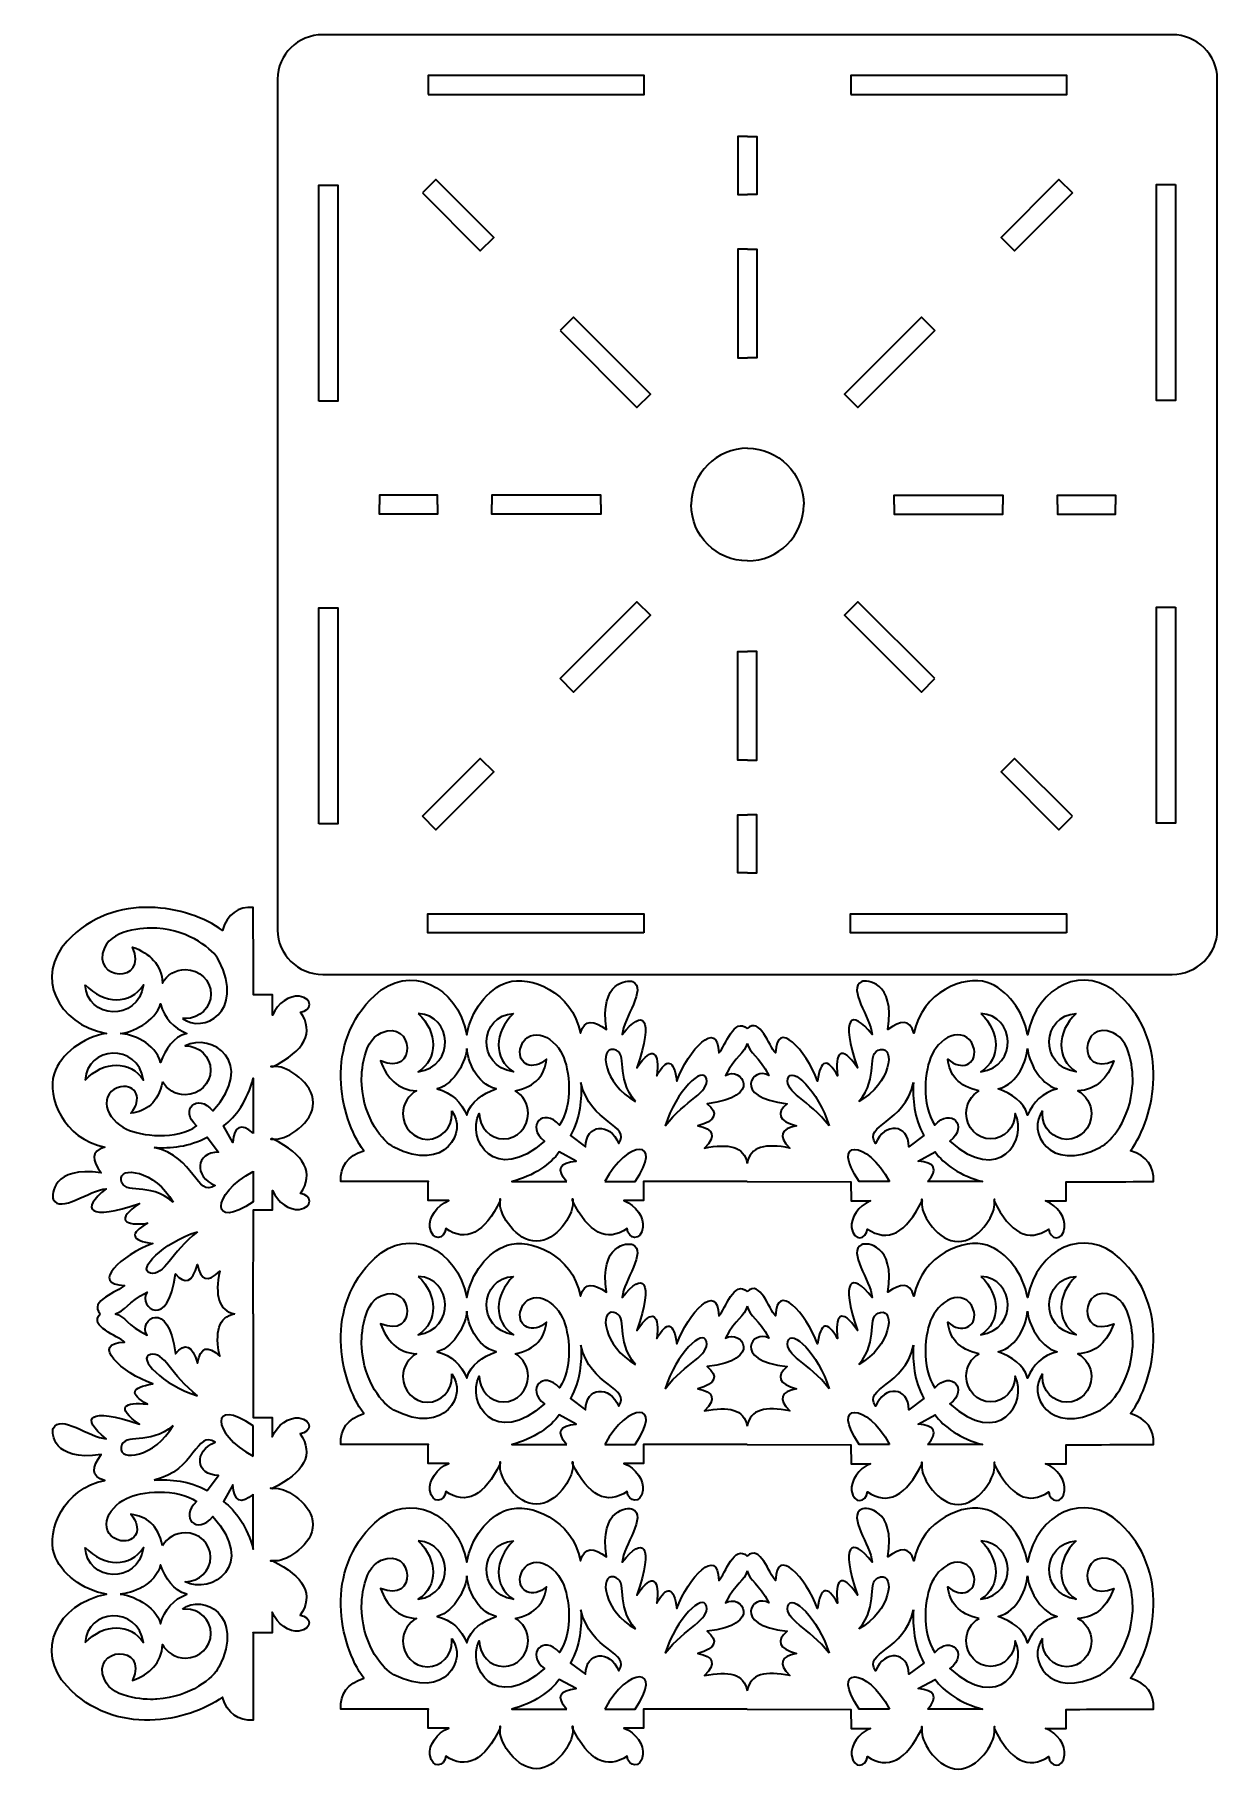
# Model space of a CAD drawing. Header units: inches. Extents: x 86.5 to 152.8, y 143.2 to 240.5.
import ezdxf

# ---------------------------------------------------------------- set-up
doc = ezdxf.new("R2010")
doc.units = ezdxf.units.IN
doc.header["$MEASUREMENT"] = 0
doc.layers.add('$DDT_AUDIT_GENERATED_(3B)', color=7, linetype='Continuous')

# ---------------------------------------------------------------- blocks, each defined once
blk = doc.blocks.new('block 2')
at = {"layer": '$DDT_AUDIT_GENERATED_(3B)', "color": 250, "lineweight": 35, "true_color": 0x231f20}
blk.add_open_spline([(126.444, 183.986), (126.562, 183.404), (127.1, 183.309), (127.648, 182.193), (126.777, 182.741), (125.495, 180.952), (128.68, 180.604), (128.053, 180.065), (128.179, 179.643), (129.212, 179.359), (128.302, 179.201), (128.173, 178.788), (128.826, 178.121), (127.501, 178.389), (126.597, 178.217), (126.444, 177.262)], degree=3, knots=[0, 0, 0, 0, 1, 1, 1, 2, 2, 2, 3, 3, 3, 4, 4, 4, 5, 5, 5, 5], dxfattribs=at)
blk = doc.blocks.new('block 3')
at = {"layer": '$DDT_AUDIT_GENERATED_(3B)', "color": 250, "lineweight": 35, "true_color": 0x231f20}
blk.add_open_spline([(126.439, 183.986), (126.321, 183.404), (125.783, 183.309), (125.236, 182.193), (126.106, 182.741), (127.388, 180.952), (124.204, 180.604), (124.83, 180.065), (124.705, 179.643), (123.672, 179.359), (124.581, 179.201), (124.71, 178.788), (124.058, 178.121), (125.382, 178.389), (126.286, 178.217), (126.439, 177.262)], degree=3, knots=[0, 0, 0, 0, 1, 1, 1, 2, 2, 2, 3, 3, 3, 4, 4, 4, 5, 5, 5, 5], dxfattribs=at)
blk = doc.blocks.new('block 4')
at = {"layer": '$DDT_AUDIT_GENERATED_(3B)', "color": 250, "lineweight": 35, "true_color": 0x231f20}
blk.add_open_spline([(126.439, 176.24), (126.439, 176.24), (120.637, 176.24), (120.637, 176.24), (120.637, 176.24), (120.628, 175.172), (120.628, 175.172), (120.628, 175.172), (119.878, 175.172), (119.878, 175.172), (119.878, 175.172), (119.538, 175.172), (119.538, 175.172), (120.221, 174.921), (120.667, 174.195), (120.602, 173.686), (120.497, 172.859), (119.758, 173.012), (119.715, 173.602), (118.57, 172.828), (117.549, 173.352), (116.654, 175.172), (116.654, 175.172), (116.652, 175.172), (116.652, 175.172), (116.659, 175.102), (116.663, 175.564), (116.663, 174.958), (116.663, 174.352), (115.752, 172.895), (114.629, 172.895), (113.506, 172.895), (112.595, 174.352), (112.595, 174.958), (112.595, 175.564), (112.599, 175.102), (112.606, 175.172), (111.711, 173.352), (110.69, 172.828), (109.545, 173.602), (109.502, 173.012), (108.763, 172.859), (108.658, 173.686), (108.593, 174.195), (109.039, 174.921), (109.722, 175.172), (109.722, 175.172), (108.568, 175.172), (108.568, 175.172), (108.568, 175.172), (108.568, 176.24), (108.568, 176.24), (108.568, 176.24), (108.573, 176.24), (108.573, 176.24), (108.573, 176.24), (103.673, 176.24), (103.673, 176.24), (103.613, 177.097), (104.04, 177.673), (104.954, 177.969), (103.556, 179.881), (102.719, 184.01), (105.565, 186.676), (107.498, 188.487), (110.203, 187.246), (110.732, 184.469), (110.953, 185.802), (111.879, 187.034), (112.998, 187.401), (114.272, 187.819), (116.636, 186.89), (117.106, 184.553), (117.313, 185.37), (117.855, 185.277), (118.55, 184.769), (118.137, 187.494), (119.785, 187.554), (120.015, 187.447), (120.855, 187.057), (119.498, 185.428), (119.439, 184.478), (120.61, 185.976), (121.238, 185.469), (120.262, 182.622), (121.182, 184.002), (121.534, 183.438), (121.373, 182.174), (121.947, 183.195), (122.325, 183.095), (122.508, 181.875), (123.134, 183.608), (124.811, 185.42), (124.851, 183.451), (125.221, 183.817), (125.724, 185.501), (126.439, 184.81)], degree=3, knots=[0, 0, 0, 0, 1, 1, 1, 2, 2, 2, 3, 3, 3, 4, 4, 4, 5, 5, 5, 6, 6, 6, 7, 7, 7, 8, 8, 8, 9, 9, 9, 10, 10, 10, 11, 11, 11, 12, 12, 12, 13, 13, 13, 14, 14, 14, 15, 15, 15, 16, 16, 16, 17, 17, 17, 18, 18, 18, 19, 19, 19, 20, 20, 20, 21, 21, 21, 22, 22, 22, 23, 23, 23, 24, 24, 24, 25, 25, 25, 26, 26, 26, 27, 27, 27, 28, 28, 28, 29, 29, 29, 30, 30, 30, 31, 31, 31, 32, 32, 32, 32], dxfattribs=at)
blk = doc.blocks.new('block 5')
at = {"layer": '$DDT_AUDIT_GENERATED_(3B)', "color": 250, "lineweight": 35, "true_color": 0x231f20}
blk.add_open_spline([(116.32, 176.24), (115.74, 176.928), (115.916, 177.31), (116.849, 177.386), (116.849, 177.386), (115.912, 177.901), (115.912, 177.901), (115.444, 177.239), (114.462, 176.546), (113.245, 176.24), (113.244, 176.24), (116.333, 176.24), (116.333, 176.24)], degree=3, knots=[0, 0, 0, 0, 1, 1, 1, 2, 2, 2, 3, 3, 3, 4, 4, 4, 4], dxfattribs=at)
blk = doc.blocks.new('block 6')
at = {"layer": '$DDT_AUDIT_GENERATED_(3B)', "color": 250, "lineweight": 35, "true_color": 0x231f20}
blk.add_open_spline([(118.456, 176.24), (118.456, 176.24), (120.162, 176.24), (120.162, 176.24), (121.826, 178.641), (119.738, 178.641), (118.46, 176.24)], degree=3, knots=[0, 0, 0, 0, 1, 1, 1, 2, 2, 2, 2], dxfattribs=at)
blk = doc.blocks.new('block 7')
at = {"layer": '$DDT_AUDIT_GENERATED_(3B)', "color": 250, "lineweight": 35, "true_color": 0x231f20}
blk.add_open_spline([(126.444, 176.24), (126.444, 176.24), (132.259, 176.222), (132.259, 176.222), (132.259, 176.222), (132.268, 175.154), (132.268, 175.154), (132.268, 175.154), (133.018, 175.154), (133.018, 175.154), (133.018, 175.154), (133.358, 175.154), (133.358, 175.154), (132.675, 174.903), (132.229, 174.176), (132.294, 173.668), (132.399, 172.841), (133.137, 172.993), (133.181, 173.583), (134.326, 172.81), (135.346, 173.333), (136.241, 175.154), (136.241, 175.154), (136.243, 175.154), (136.243, 175.154), (136.236, 175.083), (136.232, 175.546), (136.232, 174.94), (136.232, 174.334), (137.142, 172.876), (138.265, 172.876), (139.388, 172.876), (140.298, 174.334), (140.298, 174.94), (140.298, 175.546), (140.294, 175.083), (140.287, 175.153), (141.182, 173.333), (142.202, 172.81), (143.348, 173.583), (143.39, 172.993), (144.129, 172.841), (144.234, 173.668), (144.299, 174.176), (143.853, 174.903), (143.17, 175.154), (143.17, 175.154), (144.324, 175.154), (144.324, 175.154), (144.324, 175.154), (144.324, 176.221), (144.324, 176.221), (144.324, 176.221), (144.319, 176.221), (144.319, 176.221), (144.319, 176.222), (149.21, 176.24), (149.21, 176.24), (149.27, 177.097), (148.843, 177.673), (147.929, 177.969), (149.327, 179.881), (150.165, 184.01), (147.318, 186.676), (145.386, 188.487), (142.68, 187.246), (142.151, 184.469), (141.93, 185.802), (141.005, 187.034), (139.885, 187.401), (138.611, 187.819), (136.247, 186.89), (135.777, 184.553), (135.57, 185.37), (135.028, 185.277), (134.334, 184.769), (134.747, 187.494), (133.098, 187.554), (132.868, 187.447), (132.028, 187.057), (133.385, 185.428), (133.444, 184.478), (132.273, 185.976), (131.645, 185.469), (132.621, 182.622), (131.702, 184.002), (131.349, 183.438), (131.51, 182.174), (130.936, 183.195), (130.558, 183.095), (130.375, 181.875), (129.75, 183.608), (128.072, 185.42), (128.033, 183.451), (127.663, 183.817), (127.16, 185.501), (126.444, 184.81)], degree=3, knots=[0, 0, 0, 0, 1, 1, 1, 2, 2, 2, 3, 3, 3, 4, 4, 4, 5, 5, 5, 6, 6, 6, 7, 7, 7, 8, 8, 8, 9, 9, 9, 10, 10, 10, 11, 11, 11, 12, 12, 12, 13, 13, 13, 14, 14, 14, 15, 15, 15, 16, 16, 16, 17, 17, 17, 18, 18, 18, 19, 19, 19, 20, 20, 20, 21, 21, 21, 22, 22, 22, 23, 23, 23, 24, 24, 24, 25, 25, 25, 26, 26, 26, 27, 27, 27, 28, 28, 28, 29, 29, 29, 30, 30, 30, 31, 31, 31, 32, 32, 32, 32], dxfattribs=at)
blk = doc.blocks.new('block 8')
at = {"layer": '$DDT_AUDIT_GENERATED_(3B)', "color": 250, "lineweight": 35, "true_color": 0x231f20}
blk.add_open_spline([(136.564, 176.24), (137.143, 176.928), (136.967, 177.31), (136.034, 177.386), (136.034, 177.386), (136.971, 177.901), (136.971, 177.901), (137.439, 177.239), (138.421, 176.546), (139.638, 176.24), (139.639, 176.24), (136.55, 176.24), (136.55, 176.24)], degree=3, knots=[0, 0, 0, 0, 1, 1, 1, 2, 2, 2, 3, 3, 3, 4, 4, 4, 4], dxfattribs=at)
blk = doc.blocks.new('block 9')
at = {"layer": '$DDT_AUDIT_GENERATED_(3B)', "color": 250, "lineweight": 35, "true_color": 0x231f20}
blk.add_open_spline([(134.427, 176.24), (134.427, 176.24), (132.721, 176.24), (132.721, 176.24), (131.057, 178.641), (133.145, 178.641), (134.423, 176.24)], degree=3, knots=[0, 0, 0, 0, 1, 1, 1, 2, 2, 2, 2], dxfattribs=at)
blk = doc.blocks.new('block 10')
at = {"layer": '$DDT_AUDIT_GENERATED_(3B)', "color": 250, "lineweight": 35, "true_color": 0x231f20}
blk.add_open_spline([(135.759, 181.799), (135.253, 179.474), (132.916, 179.443), (133.636, 178.379), (134.141, 179.583), (135.48, 179.474), (135.503, 178.188), (135.503, 178.188), (136.344, 178.818), (136.344, 178.818), (135.789, 179.837), (135.716, 180.863), (135.759, 181.799)], degree=3, knots=[0, 0, 0, 0, 1, 1, 1, 2, 2, 2, 3, 3, 3, 4, 4, 4, 4], dxfattribs=at)
blk = doc.blocks.new('block 11')
at = {"layer": '$DDT_AUDIT_GENERATED_(3B)', "color": 250, "lineweight": 35, "true_color": 0x231f20}
blk.add_open_spline([(117.124, 181.799), (117.631, 179.474), (119.967, 179.443), (119.247, 178.379), (118.742, 179.583), (117.403, 179.474), (117.381, 178.188), (117.381, 178.188), (116.539, 178.818), (116.539, 178.818), (117.094, 179.837), (117.167, 180.863), (117.124, 181.799)], degree=3, knots=[0, 0, 0, 0, 1, 1, 1, 2, 2, 2, 3, 3, 3, 4, 4, 4, 4], dxfattribs=at)
blk = doc.blocks.new('block 12')
at = {"layer": '$DDT_AUDIT_GENERATED_(3B)', "color": 250, "lineweight": 35, "true_color": 0x231f20}
blk.add_open_spline([(120.18, 180.729), (118.393, 181.728), (118.13, 183.805), (118.963, 183.643), (119.84, 183.473), (118.998, 182.083), (120.18, 180.729)], degree=3, knots=[0, 0, 0, 0, 1, 1, 1, 2, 2, 2, 2], dxfattribs=at)
blk = doc.blocks.new('block 13')
at = {"layer": '$DDT_AUDIT_GENERATED_(3B)', "color": 250, "lineweight": 35, "true_color": 0x231f20}
blk.add_open_spline([(121.845, 179.367), (122.461, 181.33), (123.97, 182.764), (124.157, 182.006), (124.35, 181.222), (122.997, 180.844), (121.845, 179.367)], degree=3, knots=[0, 0, 0, 0, 1, 1, 1, 2, 2, 2, 2], dxfattribs=at)
blk = doc.blocks.new('block 14')
at = {"layer": '$DDT_AUDIT_GENERATED_(3B)', "color": 250, "lineweight": 35, "true_color": 0x231f20}
blk.add_open_spline([(113.445, 181.323), (113.875, 181.081), (114.167, 180.606), (114.167, 180.06), (114.167, 179.269), (113.553, 178.627), (112.795, 178.627), (112.037, 178.627), (111.422, 179.269), (111.422, 180.06), (110.669, 178.583), (112.35, 176.011), (115.074, 178.513), (114.013, 179.353), (115.02, 180.423), (115.916, 179.411), (116.719, 180.535), (116.483, 182.544), (116.095, 183.344), (115.835, 183.877), (115.336, 184.355), (114.836, 184.452), (114.337, 184.548), (113.837, 184.264), (113.726, 183.653), (113.577, 182.835), (114.413, 182.406), (115.203, 183.099), (115.087, 182.239), (114.635, 181.571), (113.445, 181.323)], degree=3, knots=[0, 0, 0, 0, 1, 1, 1, 2, 2, 2, 3, 3, 3, 4, 4, 4, 5, 5, 5, 6, 6, 6, 7, 7, 7, 8, 8, 8, 9, 9, 9, 10, 10, 10, 10], dxfattribs=at)
blk = doc.blocks.new('block 15')
at = {"layer": '$DDT_AUDIT_GENERATED_(3B)', "color": 250, "lineweight": 35, "true_color": 0x231f20}
blk.add_open_spline([(110.735, 183.704), (110.759, 183.063), (111.247, 181.708), (112.368, 181.437), (111.61, 181.131), (110.936, 180.749), (110.729, 179.956), (110.43, 180.714), (109.884, 181.213), (109.073, 181.434), (110.086, 181.712), (110.69, 183.065), (110.735, 183.704)], degree=3, knots=[0, 0, 0, 0, 1, 1, 1, 2, 2, 2, 3, 3, 3, 4, 4, 4, 4], dxfattribs=at)
blk = doc.blocks.new('block 16')
at = {"layer": '$DDT_AUDIT_GENERATED_(3B)', "color": 250, "lineweight": 35, "true_color": 0x231f20}
blk.add_open_spline([(113.341, 185.659), (111.433, 185.562), (111.235, 182.712), (113.341, 182.392), (112.211, 183.134), (112.25, 184.611), (113.341, 185.659)], degree=3, knots=[0, 0, 0, 0, 1, 1, 1, 2, 2, 2, 2], dxfattribs=at)
blk = doc.blocks.new('block 17')
at = {"layer": '$DDT_AUDIT_GENERATED_(3B)', "color": 250, "lineweight": 35, "true_color": 0x231f20}
blk.add_open_spline([(108.011, 185.659), (109.919, 185.562), (110.117, 182.712), (108.011, 182.392), (109.141, 183.134), (109.101, 184.611), (108.011, 185.659)], degree=3, knots=[0, 0, 0, 0, 1, 1, 1, 2, 2, 2, 2], dxfattribs=at)
blk = doc.blocks.new('block 18')
at = {"layer": '$DDT_AUDIT_GENERATED_(3B)', "color": 250, "lineweight": 35, "true_color": 0x231f20}
blk.add_open_spline([(109.888, 180.198), (109.893, 180.146), (109.895, 180.094), (109.895, 180.041), (109.895, 179.25), (109.281, 178.608), (108.523, 178.608), (107.765, 178.608), (107.15, 179.25), (107.15, 180.041), (107.15, 180.603), (107.46, 181.089), (107.911, 181.324), (106.844, 181.372), (106.255, 182.042), (105.888, 183.003), (107.998, 182.094), (107.765, 185.372), (105.937, 184.579), (104.789, 184.08), (104.816, 182.007), (104.841, 181.637), (104.969, 179.746), (106.043, 178.47), (106.635, 178.167), (109.566, 176.662), (110.772, 179.097), (109.888, 180.198)], degree=3, knots=[0, 0, 0, 0, 1, 1, 1, 2, 2, 2, 3, 3, 3, 4, 4, 4, 5, 5, 5, 6, 6, 6, 7, 7, 7, 8, 8, 8, 9, 9, 9, 9], dxfattribs=at)
blk = doc.blocks.new('block 19')
at = {"layer": '$DDT_AUDIT_GENERATED_(3B)', "color": 250, "lineweight": 35, "true_color": 0x231f20}
blk.add_open_spline([(132.703, 180.729), (134.49, 181.728), (134.754, 183.805), (133.921, 183.643), (133.044, 183.473), (133.886, 182.083), (132.703, 180.729)], degree=3, knots=[0, 0, 0, 0, 1, 1, 1, 2, 2, 2, 2], dxfattribs=at)
blk = doc.blocks.new('block 20')
at = {"layer": '$DDT_AUDIT_GENERATED_(3B)', "color": 250, "lineweight": 35, "true_color": 0x231f20}
blk.add_open_spline([(131.038, 179.367), (130.422, 181.33), (128.913, 182.764), (128.726, 182.006), (128.533, 181.222), (129.886, 180.844), (131.038, 179.367)], degree=3, knots=[0, 0, 0, 0, 1, 1, 1, 2, 2, 2, 2], dxfattribs=at)
blk = doc.blocks.new('block 21')
at = {"layer": '$DDT_AUDIT_GENERATED_(3B)', "color": 250, "lineweight": 35, "true_color": 0x231f20}
blk.add_open_spline([(139.438, 181.323), (139.008, 181.081), (138.716, 180.606), (138.716, 180.06), (138.716, 179.269), (139.331, 178.627), (140.089, 178.627), (140.847, 178.627), (141.461, 179.269), (141.461, 180.06), (142.214, 178.583), (140.533, 176.011), (137.809, 178.513), (138.87, 179.353), (137.863, 180.423), (136.967, 179.411), (136.164, 180.535), (136.401, 182.544), (136.789, 183.344), (137.048, 183.877), (137.548, 184.355), (138.047, 184.452), (138.547, 184.548), (139.046, 184.264), (139.157, 183.653), (139.307, 182.835), (138.47, 182.406), (137.68, 183.099), (137.797, 182.239), (138.248, 181.571), (139.438, 181.323)], degree=3, knots=[0, 0, 0, 0, 1, 1, 1, 2, 2, 2, 3, 3, 3, 4, 4, 4, 5, 5, 5, 6, 6, 6, 7, 7, 7, 8, 8, 8, 9, 9, 9, 10, 10, 10, 10], dxfattribs=at)
blk = doc.blocks.new('block 22')
at = {"layer": '$DDT_AUDIT_GENERATED_(3B)', "color": 250, "lineweight": 35, "true_color": 0x231f20}
blk.add_open_spline([(142.148, 183.704), (142.124, 183.063), (141.636, 181.708), (140.515, 181.437), (141.274, 181.131), (141.947, 180.749), (142.155, 179.956), (142.453, 180.714), (142.999, 181.213), (143.81, 181.434), (142.797, 181.712), (142.193, 183.065), (142.148, 183.704)], degree=3, knots=[0, 0, 0, 0, 1, 1, 1, 2, 2, 2, 3, 3, 3, 4, 4, 4, 4], dxfattribs=at)
blk = doc.blocks.new('block 23')
at = {"layer": '$DDT_AUDIT_GENERATED_(3B)', "color": 250, "lineweight": 35, "true_color": 0x231f20}
blk.add_open_spline([(139.543, 185.659), (141.45, 185.562), (141.649, 182.712), (139.543, 182.392), (140.673, 183.134), (140.633, 184.611), (139.543, 185.659)], degree=3, knots=[0, 0, 0, 0, 1, 1, 1, 2, 2, 2, 2], dxfattribs=at)
blk = doc.blocks.new('block 24')
at = {"layer": '$DDT_AUDIT_GENERATED_(3B)', "color": 250, "lineweight": 35, "true_color": 0x231f20}
blk.add_open_spline([(144.873, 185.659), (142.965, 185.562), (142.767, 182.712), (144.873, 182.392), (143.742, 183.134), (143.782, 184.611), (144.873, 185.659)], degree=3, knots=[0, 0, 0, 0, 1, 1, 1, 2, 2, 2, 2], dxfattribs=at)
blk = doc.blocks.new('block 25')
at = {"layer": '$DDT_AUDIT_GENERATED_(3B)', "color": 250, "lineweight": 35, "true_color": 0x231f20}
blk.add_open_spline([(142.996, 180.198), (142.99, 180.146), (142.988, 180.094), (142.988, 180.041), (142.988, 179.25), (143.602, 178.608), (144.36, 178.608), (145.118, 178.608), (145.733, 179.25), (145.733, 180.041), (145.733, 180.603), (145.423, 181.089), (144.972, 181.324), (146.039, 181.372), (146.629, 182.042), (146.996, 183.003), (144.885, 182.094), (145.119, 185.372), (146.946, 184.579), (148.094, 184.08), (148.067, 182.007), (148.043, 181.637), (147.914, 179.746), (146.84, 178.47), (146.248, 178.167), (143.317, 176.662), (142.112, 179.097), (142.996, 180.198)], degree=3, knots=[0, 0, 0, 0, 1, 1, 1, 2, 2, 2, 3, 3, 3, 4, 4, 4, 5, 5, 5, 6, 6, 6, 7, 7, 7, 8, 8, 8, 9, 9, 9, 9], dxfattribs=at)
blk = doc.blocks.new('block 26')
at = {"layer": '$DDT_AUDIT_GENERATED_(3B)', "color": 250, "lineweight": 35, "true_color": 0x231f20}
blk.add_open_spline([(126.444, 154.426), (126.562, 153.844), (127.1, 153.748), (127.648, 152.633), (126.777, 153.18), (125.495, 151.392), (128.68, 151.043), (128.053, 150.505), (128.179, 150.082), (129.212, 149.799), (128.302, 149.641), (128.173, 149.228), (128.826, 148.561), (127.501, 148.829), (126.597, 148.657), (126.444, 147.702)], degree=3, knots=[0, 0, 0, 0, 1, 1, 1, 2, 2, 2, 3, 3, 3, 4, 4, 4, 5, 5, 5, 5], dxfattribs=at)
blk = doc.blocks.new('block 27')
at = {"layer": '$DDT_AUDIT_GENERATED_(3B)', "color": 250, "lineweight": 35, "true_color": 0x231f20}
blk.add_open_spline([(126.439, 154.426), (126.321, 153.844), (125.783, 153.748), (125.236, 152.633), (126.106, 153.18), (127.388, 151.392), (124.204, 151.043), (124.83, 150.505), (124.705, 150.082), (123.672, 149.799), (124.581, 149.641), (124.71, 149.228), (124.058, 148.561), (125.382, 148.829), (126.286, 148.657), (126.439, 147.702)], degree=3, knots=[0, 0, 0, 0, 1, 1, 1, 2, 2, 2, 3, 3, 3, 4, 4, 4, 5, 5, 5, 5], dxfattribs=at)
blk = doc.blocks.new('block 28')
at = {"layer": '$DDT_AUDIT_GENERATED_(3B)', "color": 250, "lineweight": 35, "true_color": 0x231f20}
blk.add_open_spline([(126.439, 146.68), (126.439, 146.68), (120.637, 146.68), (120.637, 146.68), (120.637, 146.68), (120.628, 145.612), (120.628, 145.612), (120.628, 145.612), (119.878, 145.612), (119.878, 145.612), (119.878, 145.612), (119.538, 145.612), (119.538, 145.612), (120.221, 145.361), (120.667, 144.635), (120.602, 144.126), (120.497, 143.299), (119.758, 143.451), (119.715, 144.042), (118.57, 143.268), (117.549, 143.792), (116.654, 145.612), (116.654, 145.612), (116.652, 145.612), (116.652, 145.612), (116.659, 145.542), (116.663, 146.004), (116.663, 145.398), (116.663, 144.793), (115.752, 143.335), (114.629, 143.335), (113.506, 143.335), (112.595, 144.793), (112.595, 145.398), (112.595, 146.004), (112.599, 145.542), (112.606, 145.612), (111.711, 143.792), (110.69, 143.268), (109.545, 144.042), (109.502, 143.451), (108.763, 143.299), (108.658, 144.126), (108.593, 144.634), (109.039, 145.361), (109.722, 145.612), (109.722, 145.612), (108.568, 145.612), (108.568, 145.612), (108.568, 145.612), (108.568, 146.679), (108.568, 146.679), (108.568, 146.679), (108.573, 146.679), (108.573, 146.679), (108.573, 146.68), (103.673, 146.68), (103.673, 146.68), (103.613, 147.536), (104.04, 148.113), (104.954, 148.409), (103.556, 150.321), (102.719, 154.449), (105.565, 157.116), (107.498, 158.927), (110.203, 157.685), (110.732, 154.909), (110.953, 156.242), (111.879, 157.474), (112.998, 157.841), (114.272, 158.259), (116.636, 157.33), (117.106, 154.993), (117.313, 155.81), (117.855, 155.716), (118.55, 155.209), (118.137, 157.934), (119.785, 157.994), (120.015, 157.887), (120.855, 157.497), (119.498, 155.868), (119.439, 154.918), (120.61, 156.416), (121.238, 155.908), (120.262, 153.062), (121.182, 154.442), (121.534, 153.878), (121.373, 152.614), (121.947, 153.635), (122.325, 153.535), (122.508, 152.315), (123.134, 154.047), (124.811, 155.86), (124.851, 153.891), (125.221, 154.257), (125.724, 155.941), (126.439, 155.25)], degree=3, knots=[0, 0, 0, 0, 1, 1, 1, 2, 2, 2, 3, 3, 3, 4, 4, 4, 5, 5, 5, 6, 6, 6, 7, 7, 7, 8, 8, 8, 9, 9, 9, 10, 10, 10, 11, 11, 11, 12, 12, 12, 13, 13, 13, 14, 14, 14, 15, 15, 15, 16, 16, 16, 17, 17, 17, 18, 18, 18, 19, 19, 19, 20, 20, 20, 21, 21, 21, 22, 22, 22, 23, 23, 23, 24, 24, 24, 25, 25, 25, 26, 26, 26, 27, 27, 27, 28, 28, 28, 29, 29, 29, 30, 30, 30, 31, 31, 31, 32, 32, 32, 32], dxfattribs=at)
blk = doc.blocks.new('block 29')
at = {"layer": '$DDT_AUDIT_GENERATED_(3B)', "color": 250, "lineweight": 35, "true_color": 0x231f20}
blk.add_open_spline([(116.32, 146.68), (115.74, 147.368), (115.916, 147.749), (116.849, 147.826), (116.849, 147.826), (115.912, 148.341), (115.912, 148.341), (115.444, 147.679), (114.462, 146.986), (113.245, 146.68), (113.244, 146.679), (116.333, 146.679), (116.333, 146.679)], degree=3, knots=[0, 0, 0, 0, 1, 1, 1, 2, 2, 2, 3, 3, 3, 4, 4, 4, 4], dxfattribs=at)
blk = doc.blocks.new('block 30')
at = {"layer": '$DDT_AUDIT_GENERATED_(3B)', "color": 250, "lineweight": 35, "true_color": 0x231f20}
blk.add_open_spline([(118.456, 146.679), (118.456, 146.679), (120.162, 146.679), (120.162, 146.679), (121.826, 149.081), (119.738, 149.08), (118.46, 146.68)], degree=3, knots=[0, 0, 0, 0, 1, 1, 1, 2, 2, 2, 2], dxfattribs=at)
blk = doc.blocks.new('block 31')
at = {"layer": '$DDT_AUDIT_GENERATED_(3B)', "color": 250, "lineweight": 35, "true_color": 0x231f20}
blk.add_open_spline([(126.444, 146.68), (126.444, 146.68), (132.259, 146.662), (132.259, 146.662), (132.259, 146.662), (132.268, 145.594), (132.268, 145.594), (132.268, 145.594), (133.018, 145.594), (133.018, 145.594), (133.018, 145.594), (133.358, 145.594), (133.358, 145.594), (132.675, 145.342), (132.229, 144.616), (132.294, 144.107), (132.399, 143.28), (133.137, 143.433), (133.181, 144.023), (134.326, 143.249), (135.346, 143.773), (136.241, 145.594), (136.241, 145.594), (136.243, 145.594), (136.243, 145.594), (136.236, 145.523), (136.232, 145.986), (136.232, 145.38), (136.232, 144.774), (137.142, 143.316), (138.265, 143.316), (139.388, 143.316), (140.298, 144.774), (140.298, 145.38), (140.298, 145.986), (140.294, 145.523), (140.287, 145.593), (141.182, 143.773), (142.202, 143.249), (143.348, 144.023), (143.39, 143.433), (144.129, 143.28), (144.234, 144.107), (144.299, 144.616), (143.853, 145.342), (143.17, 145.594), (143.17, 145.594), (144.324, 145.594), (144.324, 145.594), (144.324, 145.594), (144.324, 146.661), (144.324, 146.661), (144.324, 146.661), (144.319, 146.661), (144.319, 146.661), (144.319, 146.662), (149.21, 146.68), (149.21, 146.68), (149.27, 147.536), (148.843, 148.113), (147.929, 148.409), (149.327, 150.321), (150.165, 154.449), (147.318, 157.116), (145.386, 158.927), (142.68, 157.685), (142.151, 154.909), (141.93, 156.242), (141.005, 157.474), (139.885, 157.841), (138.611, 158.259), (136.247, 157.33), (135.777, 154.993), (135.57, 155.81), (135.028, 155.716), (134.334, 155.209), (134.747, 157.934), (133.098, 157.994), (132.868, 157.887), (132.028, 157.497), (133.385, 155.868), (133.444, 154.918), (132.273, 156.416), (131.645, 155.908), (132.621, 153.062), (131.702, 154.442), (131.349, 153.878), (131.51, 152.614), (130.936, 153.635), (130.558, 153.535), (130.375, 152.315), (129.75, 154.047), (128.072, 155.86), (128.033, 153.891), (127.663, 154.257), (127.16, 155.941), (126.444, 155.25)], degree=3, knots=[0, 0, 0, 0, 1, 1, 1, 2, 2, 2, 3, 3, 3, 4, 4, 4, 5, 5, 5, 6, 6, 6, 7, 7, 7, 8, 8, 8, 9, 9, 9, 10, 10, 10, 11, 11, 11, 12, 12, 12, 13, 13, 13, 14, 14, 14, 15, 15, 15, 16, 16, 16, 17, 17, 17, 18, 18, 18, 19, 19, 19, 20, 20, 20, 21, 21, 21, 22, 22, 22, 23, 23, 23, 24, 24, 24, 25, 25, 25, 26, 26, 26, 27, 27, 27, 28, 28, 28, 29, 29, 29, 30, 30, 30, 31, 31, 31, 32, 32, 32, 32], dxfattribs=at)
blk = doc.blocks.new('block 32')
at = {"layer": '$DDT_AUDIT_GENERATED_(3B)', "color": 250, "lineweight": 35, "true_color": 0x231f20}
blk.add_open_spline([(136.564, 146.68), (137.143, 147.368), (136.967, 147.749), (136.034, 147.826), (136.034, 147.826), (136.971, 148.341), (136.971, 148.341), (137.439, 147.679), (138.421, 146.986), (139.638, 146.68), (139.639, 146.679), (136.55, 146.679), (136.55, 146.679)], degree=3, knots=[0, 0, 0, 0, 1, 1, 1, 2, 2, 2, 3, 3, 3, 4, 4, 4, 4], dxfattribs=at)
blk = doc.blocks.new('block 33')
at = {"layer": '$DDT_AUDIT_GENERATED_(3B)', "color": 250, "lineweight": 35, "true_color": 0x231f20}
blk.add_open_spline([(134.427, 146.679), (134.427, 146.679), (132.721, 146.679), (132.721, 146.679), (131.057, 149.081), (133.145, 149.08), (134.423, 146.68)], degree=3, knots=[0, 0, 0, 0, 1, 1, 1, 2, 2, 2, 2], dxfattribs=at)
blk = doc.blocks.new('block 34')
at = {"layer": '$DDT_AUDIT_GENERATED_(3B)', "color": 250, "lineweight": 35, "true_color": 0x231f20}
blk.add_open_spline([(135.759, 152.239), (135.253, 149.914), (132.916, 149.882), (133.636, 148.819), (134.141, 150.023), (135.48, 149.914), (135.503, 148.628), (135.503, 148.628), (136.344, 149.258), (136.344, 149.258), (135.789, 150.277), (135.716, 151.303), (135.759, 152.239)], degree=3, knots=[0, 0, 0, 0, 1, 1, 1, 2, 2, 2, 3, 3, 3, 4, 4, 4, 4], dxfattribs=at)
blk = doc.blocks.new('block 35')
at = {"layer": '$DDT_AUDIT_GENERATED_(3B)', "color": 250, "lineweight": 35, "true_color": 0x231f20}
blk.add_open_spline([(117.124, 152.239), (117.631, 149.914), (119.967, 149.882), (119.247, 148.819), (118.742, 150.023), (117.403, 149.914), (117.381, 148.628), (117.381, 148.628), (116.539, 149.258), (116.539, 149.258), (117.094, 150.277), (117.167, 151.303), (117.124, 152.239)], degree=3, knots=[0, 0, 0, 0, 1, 1, 1, 2, 2, 2, 3, 3, 3, 4, 4, 4, 4], dxfattribs=at)
blk = doc.blocks.new('block 36')
at = {"layer": '$DDT_AUDIT_GENERATED_(3B)', "color": 250, "lineweight": 35, "true_color": 0x231f20}
blk.add_open_spline([(120.18, 151.169), (118.393, 152.168), (118.13, 154.245), (118.963, 154.083), (119.84, 153.913), (118.998, 152.523), (120.18, 151.169)], degree=3, knots=[0, 0, 0, 0, 1, 1, 1, 2, 2, 2, 2], dxfattribs=at)
blk = doc.blocks.new('block 37')
at = {"layer": '$DDT_AUDIT_GENERATED_(3B)', "color": 250, "lineweight": 35, "true_color": 0x231f20}
blk.add_open_spline([(121.845, 149.807), (122.461, 151.77), (123.97, 153.204), (124.157, 152.446), (124.35, 151.662), (122.997, 151.284), (121.845, 149.807)], degree=3, knots=[0, 0, 0, 0, 1, 1, 1, 2, 2, 2, 2], dxfattribs=at)
blk = doc.blocks.new('block 38')
at = {"layer": '$DDT_AUDIT_GENERATED_(3B)', "color": 250, "lineweight": 35, "true_color": 0x231f20}
blk.add_open_spline([(113.445, 151.762), (113.875, 151.521), (114.167, 151.046), (114.167, 150.5), (114.167, 149.709), (113.553, 149.067), (112.795, 149.067), (112.037, 149.067), (111.422, 149.709), (111.422, 150.5), (110.669, 149.023), (112.35, 146.451), (115.074, 148.952), (114.013, 149.793), (115.02, 150.863), (115.916, 149.85), (116.719, 150.975), (116.483, 152.984), (116.095, 153.784), (115.835, 154.317), (115.336, 154.795), (114.836, 154.891), (114.337, 154.988), (113.837, 154.703), (113.726, 154.093), (113.577, 153.275), (114.413, 152.846), (115.203, 153.539), (115.087, 152.679), (114.635, 152.011), (113.445, 151.762)], degree=3, knots=[0, 0, 0, 0, 1, 1, 1, 2, 2, 2, 3, 3, 3, 4, 4, 4, 5, 5, 5, 6, 6, 6, 7, 7, 7, 8, 8, 8, 9, 9, 9, 10, 10, 10, 10], dxfattribs=at)
blk = doc.blocks.new('block 39')
at = {"layer": '$DDT_AUDIT_GENERATED_(3B)', "color": 250, "lineweight": 35, "true_color": 0x231f20}
blk.add_open_spline([(110.735, 154.143), (110.759, 153.503), (111.247, 152.148), (112.368, 151.877), (111.61, 151.57), (110.936, 151.189), (110.729, 150.396), (110.43, 151.154), (109.884, 151.653), (109.073, 151.874), (110.086, 152.151), (110.69, 153.505), (110.735, 154.143)], degree=3, knots=[0, 0, 0, 0, 1, 1, 1, 2, 2, 2, 3, 3, 3, 4, 4, 4, 4], dxfattribs=at)
blk = doc.blocks.new('block 40')
at = {"layer": '$DDT_AUDIT_GENERATED_(3B)', "color": 250, "lineweight": 35, "true_color": 0x231f20}
blk.add_open_spline([(113.341, 156.099), (111.433, 156.002), (111.235, 153.152), (113.341, 152.831), (112.211, 153.574), (112.25, 155.051), (113.341, 156.099)], degree=3, knots=[0, 0, 0, 0, 1, 1, 1, 2, 2, 2, 2], dxfattribs=at)
blk = doc.blocks.new('block 41')
at = {"layer": '$DDT_AUDIT_GENERATED_(3B)', "color": 250, "lineweight": 35, "true_color": 0x231f20}
blk.add_open_spline([(108.011, 156.099), (109.919, 156.002), (110.117, 153.152), (108.011, 152.831), (109.141, 153.574), (109.101, 155.051), (108.011, 156.099)], degree=3, knots=[0, 0, 0, 0, 1, 1, 1, 2, 2, 2, 2], dxfattribs=at)
blk = doc.blocks.new('block 42')
at = {"layer": '$DDT_AUDIT_GENERATED_(3B)', "color": 250, "lineweight": 35, "true_color": 0x231f20}
blk.add_open_spline([(109.888, 150.637), (109.893, 150.586), (109.895, 150.534), (109.895, 150.481), (109.895, 149.69), (109.281, 149.048), (108.523, 149.048), (107.765, 149.048), (107.15, 149.69), (107.15, 150.481), (107.15, 151.043), (107.46, 151.529), (107.911, 151.764), (106.844, 151.811), (106.255, 152.482), (105.888, 153.443), (107.998, 152.534), (107.765, 155.812), (105.937, 155.018), (104.789, 154.52), (104.816, 152.447), (104.841, 152.077), (104.969, 150.186), (106.043, 148.91), (106.635, 148.607), (109.566, 147.102), (110.772, 149.537), (109.888, 150.637)], degree=3, knots=[0, 0, 0, 0, 1, 1, 1, 2, 2, 2, 3, 3, 3, 4, 4, 4, 5, 5, 5, 6, 6, 6, 7, 7, 7, 8, 8, 8, 9, 9, 9, 9], dxfattribs=at)
blk = doc.blocks.new('block 43')
at = {"layer": '$DDT_AUDIT_GENERATED_(3B)', "color": 250, "lineweight": 35, "true_color": 0x231f20}
blk.add_open_spline([(132.703, 151.169), (134.49, 152.168), (134.754, 154.245), (133.921, 154.083), (133.044, 153.913), (133.886, 152.523), (132.703, 151.169)], degree=3, knots=[0, 0, 0, 0, 1, 1, 1, 2, 2, 2, 2], dxfattribs=at)
blk = doc.blocks.new('block 44')
at = {"layer": '$DDT_AUDIT_GENERATED_(3B)', "color": 250, "lineweight": 35, "true_color": 0x231f20}
blk.add_open_spline([(131.038, 149.807), (130.422, 151.77), (128.913, 153.204), (128.726, 152.446), (128.533, 151.662), (129.886, 151.284), (131.038, 149.807)], degree=3, knots=[0, 0, 0, 0, 1, 1, 1, 2, 2, 2, 2], dxfattribs=at)
blk = doc.blocks.new('block 45')
at = {"layer": '$DDT_AUDIT_GENERATED_(3B)', "color": 250, "lineweight": 35, "true_color": 0x231f20}
blk.add_open_spline([(139.438, 151.762), (139.008, 151.521), (138.716, 151.046), (138.716, 150.5), (138.716, 149.709), (139.331, 149.067), (140.089, 149.067), (140.847, 149.067), (141.461, 149.709), (141.461, 150.5), (142.214, 149.023), (140.533, 146.451), (137.809, 148.952), (138.87, 149.793), (137.863, 150.863), (136.967, 149.85), (136.164, 150.975), (136.401, 152.984), (136.789, 153.784), (137.048, 154.317), (137.548, 154.795), (138.047, 154.891), (138.547, 154.988), (139.046, 154.703), (139.157, 154.093), (139.307, 153.275), (138.47, 152.846), (137.68, 153.539), (137.797, 152.679), (138.248, 152.011), (139.438, 151.762)], degree=3, knots=[0, 0, 0, 0, 1, 1, 1, 2, 2, 2, 3, 3, 3, 4, 4, 4, 5, 5, 5, 6, 6, 6, 7, 7, 7, 8, 8, 8, 9, 9, 9, 10, 10, 10, 10], dxfattribs=at)
blk = doc.blocks.new('block 46')
at = {"layer": '$DDT_AUDIT_GENERATED_(3B)', "color": 250, "lineweight": 35, "true_color": 0x231f20}
blk.add_open_spline([(142.148, 154.143), (142.124, 153.503), (141.636, 152.148), (140.515, 151.877), (141.274, 151.57), (141.947, 151.189), (142.155, 150.396), (142.453, 151.154), (142.999, 151.653), (143.81, 151.874), (142.797, 152.151), (142.193, 153.505), (142.148, 154.143)], degree=3, knots=[0, 0, 0, 0, 1, 1, 1, 2, 2, 2, 3, 3, 3, 4, 4, 4, 4], dxfattribs=at)
blk = doc.blocks.new('block 47')
at = {"layer": '$DDT_AUDIT_GENERATED_(3B)', "color": 250, "lineweight": 35, "true_color": 0x231f20}
blk.add_open_spline([(139.543, 156.099), (141.45, 156.002), (141.649, 153.152), (139.543, 152.831), (140.673, 153.574), (140.633, 155.051), (139.543, 156.099)], degree=3, knots=[0, 0, 0, 0, 1, 1, 1, 2, 2, 2, 2], dxfattribs=at)
blk = doc.blocks.new('block 48')
at = {"layer": '$DDT_AUDIT_GENERATED_(3B)', "color": 250, "lineweight": 35, "true_color": 0x231f20}
blk.add_open_spline([(144.873, 156.099), (142.965, 156.002), (142.767, 153.152), (144.873, 152.831), (143.742, 153.574), (143.782, 155.051), (144.873, 156.099)], degree=3, knots=[0, 0, 0, 0, 1, 1, 1, 2, 2, 2, 2], dxfattribs=at)
blk = doc.blocks.new('block 49')
at = {"layer": '$DDT_AUDIT_GENERATED_(3B)', "color": 250, "lineweight": 35, "true_color": 0x231f20}
blk.add_open_spline([(142.996, 150.637), (142.99, 150.586), (142.988, 150.534), (142.988, 150.481), (142.988, 149.69), (143.602, 149.048), (144.36, 149.048), (145.118, 149.048), (145.733, 149.69), (145.733, 150.481), (145.733, 151.043), (145.423, 151.529), (144.972, 151.764), (146.039, 151.811), (146.629, 152.482), (146.996, 153.443), (144.885, 152.534), (145.119, 155.812), (146.946, 155.018), (148.094, 154.52), (148.067, 152.447), (148.043, 152.077), (147.914, 150.186), (146.84, 148.91), (146.248, 148.607), (143.317, 147.102), (142.112, 149.537), (142.996, 150.637)], degree=3, knots=[0, 0, 0, 0, 1, 1, 1, 2, 2, 2, 3, 3, 3, 4, 4, 4, 5, 5, 5, 6, 6, 6, 7, 7, 7, 8, 8, 8, 9, 9, 9, 9], dxfattribs=at)
blk = doc.blocks.new('block 50')
at = {"layer": '$DDT_AUDIT_GENERATED_(3B)', "color": 250, "lineweight": 35, "true_color": 0x231f20}
blk.add_open_spline([(91.013, 168.835), (91.595, 168.953), (91.69, 169.491), (92.806, 170.039), (92.258, 169.168), (94.047, 167.886), (94.395, 171.071), (94.933, 170.444), (95.356, 170.57), (95.64, 171.603), (95.798, 170.693), (96.21, 170.564), (96.878, 171.217), (96.61, 169.892), (96.781, 168.988), (97.736, 168.835)], degree=3, knots=[0, 0, 0, 0, 1, 1, 1, 2, 2, 2, 3, 3, 3, 4, 4, 4, 5, 5, 5, 5], dxfattribs=at)
blk = doc.blocks.new('block 51')
at = {"layer": '$DDT_AUDIT_GENERATED_(3B)', "color": 250, "lineweight": 35, "true_color": 0x231f20}
blk.add_open_spline([(91.013, 168.83), (91.595, 168.712), (91.69, 168.174), (92.806, 167.626), (92.258, 168.497), (94.047, 169.779), (94.395, 166.594), (94.933, 167.221), (95.356, 167.095), (95.64, 166.062), (95.798, 166.972), (96.21, 167.101), (96.878, 166.448), (96.61, 167.773), (96.781, 168.677), (97.736, 168.83)], degree=3, knots=[0, 0, 0, 0, 1, 1, 1, 2, 2, 2, 3, 3, 3, 4, 4, 4, 5, 5, 5, 5], dxfattribs=at)
blk = doc.blocks.new('block 52')
at = {"layer": '$DDT_AUDIT_GENERATED_(3B)', "color": 250, "lineweight": 35, "true_color": 0x231f20}
blk.add_open_spline([(98.758, 168.83), (98.758, 168.83), (98.758, 163.027), (98.758, 163.027), (98.758, 163.027), (99.827, 163.019), (99.827, 163.019), (99.827, 163.019), (99.827, 162.269), (99.827, 162.269), (99.827, 162.269), (99.827, 161.928), (99.827, 161.928), (100.078, 162.611), (100.804, 163.058), (101.313, 162.993), (102.14, 162.888), (101.987, 162.149), (101.397, 162.106), (102.171, 160.96), (101.647, 159.94), (99.827, 159.045), (99.827, 159.045), (99.827, 159.043), (99.827, 159.043), (99.897, 159.05), (99.435, 159.054), (100.04, 159.054), (100.646, 159.054), (102.104, 158.143), (102.104, 157.02), (102.104, 155.897), (100.646, 154.986), (100.04, 154.986), (99.435, 154.986), (99.897, 154.99), (99.827, 154.997), (101.647, 154.102), (102.171, 153.081), (101.397, 151.936), (101.987, 151.893), (102.14, 151.154), (101.313, 151.048), (100.804, 150.984), (100.078, 151.43), (99.827, 152.113), (99.827, 152.113), (99.827, 150.959), (99.827, 150.959), (99.827, 150.959), (98.759, 150.959), (98.759, 150.959), (98.759, 150.959), (98.759, 150.964), (98.759, 150.964), (98.758, 150.964), (98.758, 146.064), (98.758, 146.064), (97.902, 146.004), (97.326, 146.431), (97.029, 147.345), (95.117, 145.947), (90.989, 145.109), (88.322, 147.956), (86.512, 149.889), (87.753, 152.594), (90.53, 153.123), (89.197, 153.344), (87.964, 154.269), (87.598, 155.389), (87.18, 156.663), (88.109, 159.027), (90.446, 159.497), (89.628, 159.704), (89.722, 160.246), (90.23, 160.941), (87.504, 160.528), (87.445, 162.176), (87.551, 162.406), (87.941, 163.246), (89.571, 161.889), (90.52, 161.83), (89.023, 163.001), (89.53, 163.629), (92.377, 162.653), (90.997, 163.572), (91.56, 163.925), (92.825, 163.764), (91.803, 164.338), (91.903, 164.716), (93.124, 164.899), (91.391, 165.524), (89.579, 167.202), (91.548, 167.241), (91.182, 167.611), (89.498, 168.114), (90.188, 168.83)], degree=3, knots=[0, 0, 0, 0, 1, 1, 1, 2, 2, 2, 3, 3, 3, 4, 4, 4, 5, 5, 5, 6, 6, 6, 7, 7, 7, 8, 8, 8, 9, 9, 9, 10, 10, 10, 11, 11, 11, 12, 12, 12, 13, 13, 13, 14, 14, 14, 15, 15, 15, 16, 16, 16, 17, 17, 17, 18, 18, 18, 19, 19, 19, 20, 20, 20, 21, 21, 21, 22, 22, 22, 23, 23, 23, 24, 24, 24, 25, 25, 25, 26, 26, 26, 27, 27, 27, 28, 28, 28, 29, 29, 29, 30, 30, 30, 31, 31, 31, 32, 32, 32, 32], dxfattribs=at)
blk = doc.blocks.new('block 53')
at = {"layer": '$DDT_AUDIT_GENERATED_(3B)', "color": 250, "lineweight": 35, "true_color": 0x231f20}
blk.add_open_spline([(98.758, 158.711), (98.071, 158.131), (97.689, 158.307), (97.613, 159.24), (97.613, 159.24), (97.098, 158.303), (97.098, 158.303), (97.76, 157.835), (98.453, 156.853), (98.758, 155.636), (98.759, 155.635), (98.759, 158.724), (98.759, 158.724)], degree=3, knots=[0, 0, 0, 0, 1, 1, 1, 2, 2, 2, 3, 3, 3, 4, 4, 4, 4], dxfattribs=at)
blk = doc.blocks.new('block 54')
at = {"layer": '$DDT_AUDIT_GENERATED_(3B)', "color": 250, "lineweight": 35, "true_color": 0x231f20}
blk.add_open_spline([(98.759, 160.847), (98.759, 160.847), (98.759, 162.553), (98.759, 162.553), (96.358, 164.217), (96.358, 162.129), (98.758, 160.851)], degree=3, knots=[0, 0, 0, 0, 1, 1, 1, 2, 2, 2, 2], dxfattribs=at)
blk = doc.blocks.new('block 55')
at = {"layer": '$DDT_AUDIT_GENERATED_(3B)', "color": 250, "lineweight": 35, "true_color": 0x231f20}
blk.add_open_spline([(98.758, 168.835), (98.758, 168.835), (98.777, 174.65), (98.777, 174.65), (98.777, 174.65), (99.845, 174.658), (99.845, 174.658), (99.845, 174.658), (99.845, 175.408), (99.845, 175.408), (99.845, 175.408), (99.845, 175.749), (99.845, 175.749), (100.096, 175.066), (100.823, 174.62), (101.331, 174.684), (102.158, 174.79), (102.006, 175.528), (101.416, 175.571), (102.189, 176.717), (101.666, 177.737), (99.845, 178.632), (99.845, 178.632), (99.845, 178.634), (99.845, 178.634), (99.915, 178.626), (99.453, 178.623), (100.059, 178.623), (100.665, 178.623), (102.123, 179.533), (102.123, 180.656), (102.123, 181.778), (100.665, 182.689), (100.059, 182.689), (99.453, 182.689), (99.916, 182.685), (99.845, 182.678), (101.666, 183.573), (102.189, 184.593), (101.416, 185.738), (102.006, 185.781), (102.158, 186.52), (101.331, 186.625), (100.823, 186.69), (100.096, 186.244), (99.845, 185.561), (99.845, 185.561), (99.845, 186.715), (99.845, 186.715), (99.845, 186.715), (98.778, 186.715), (98.778, 186.715), (98.778, 186.715), (98.778, 186.71), (98.778, 186.71), (98.777, 186.71), (98.758, 191.601), (98.758, 191.601), (97.902, 191.661), (97.326, 191.234), (97.029, 190.32), (95.117, 191.718), (90.989, 192.556), (88.322, 189.709), (86.512, 187.776), (87.753, 185.071), (90.53, 184.542), (89.197, 184.321), (87.964, 183.395), (87.598, 182.276), (87.18, 181.002), (88.109, 178.638), (90.446, 178.168), (89.628, 177.961), (89.722, 177.419), (90.23, 176.724), (87.504, 177.137), (87.445, 175.489), (87.551, 175.259), (87.941, 174.419), (89.571, 175.776), (90.52, 175.835), (89.023, 174.664), (89.53, 174.036), (92.377, 175.012), (90.997, 174.093), (91.56, 173.74), (92.825, 173.901), (91.803, 173.327), (91.903, 172.949), (93.124, 172.766), (91.391, 172.141), (89.579, 170.463), (91.548, 170.424), (91.182, 170.054), (89.498, 169.551), (90.188, 168.835)], degree=3, knots=[0, 0, 0, 0, 1, 1, 1, 2, 2, 2, 3, 3, 3, 4, 4, 4, 5, 5, 5, 6, 6, 6, 7, 7, 7, 8, 8, 8, 9, 9, 9, 10, 10, 10, 11, 11, 11, 12, 12, 12, 13, 13, 13, 14, 14, 14, 15, 15, 15, 16, 16, 16, 17, 17, 17, 18, 18, 18, 19, 19, 19, 20, 20, 20, 21, 21, 21, 22, 22, 22, 23, 23, 23, 24, 24, 24, 25, 25, 25, 26, 26, 26, 27, 27, 27, 28, 28, 28, 29, 29, 29, 30, 30, 30, 31, 31, 31, 32, 32, 32, 32], dxfattribs=at)
blk = doc.blocks.new('block 56')
at = {"layer": '$DDT_AUDIT_GENERATED_(3B)', "color": 250, "lineweight": 35, "true_color": 0x231f20}
blk.add_open_spline([(98.758, 178.954), (98.071, 179.534), (97.689, 179.358), (97.613, 178.425), (97.613, 178.425), (97.098, 179.362), (97.098, 179.362), (97.76, 179.83), (98.453, 180.812), (98.758, 182.029), (98.759, 182.03), (98.759, 178.941), (98.759, 178.941)], degree=3, knots=[0, 0, 0, 0, 1, 1, 1, 2, 2, 2, 3, 3, 3, 4, 4, 4, 4], dxfattribs=at)
blk = doc.blocks.new('block 57')
at = {"layer": '$DDT_AUDIT_GENERATED_(3B)', "color": 250, "lineweight": 35, "true_color": 0x231f20}
blk.add_open_spline([(98.759, 176.818), (98.759, 176.818), (98.759, 175.112), (98.759, 175.112), (96.358, 173.448), (96.358, 175.536), (98.758, 176.814)], degree=3, knots=[0, 0, 0, 0, 1, 1, 1, 2, 2, 2, 2], dxfattribs=at)
blk = doc.blocks.new('block 58')
at = {"layer": '$DDT_AUDIT_GENERATED_(3B)', "color": 250, "lineweight": 35, "true_color": 0x231f20}
blk.add_open_spline([(93.199, 178.15), (95.524, 177.643), (95.556, 175.307), (96.62, 176.027), (95.416, 176.532), (95.524, 177.871), (96.811, 177.894), (96.811, 177.894), (96.18, 178.735), (96.18, 178.735), (95.161, 178.18), (94.136, 178.107), (93.199, 178.15)], degree=3, knots=[0, 0, 0, 0, 1, 1, 1, 2, 2, 2, 3, 3, 3, 4, 4, 4, 4], dxfattribs=at)
blk = doc.blocks.new('block 59')
at = {"layer": '$DDT_AUDIT_GENERATED_(3B)', "color": 250, "lineweight": 35, "true_color": 0x231f20}
blk.add_open_spline([(93.199, 159.515), (95.524, 160.022), (95.556, 162.358), (96.62, 161.638), (95.416, 161.133), (95.524, 159.794), (96.811, 159.771), (96.811, 159.771), (96.18, 158.93), (96.18, 158.93), (95.161, 159.485), (94.136, 159.558), (93.199, 159.515)], degree=3, knots=[0, 0, 0, 0, 1, 1, 1, 2, 2, 2, 3, 3, 3, 4, 4, 4, 4], dxfattribs=at)
blk = doc.blocks.new('block 60')
at = {"layer": '$DDT_AUDIT_GENERATED_(3B)', "color": 250, "lineweight": 35, "true_color": 0x231f20}
blk.add_open_spline([(94.27, 162.571), (93.27, 160.784), (91.194, 160.52), (91.356, 161.354), (91.526, 162.23), (92.916, 161.389), (94.27, 162.571)], degree=3, knots=[0, 0, 0, 0, 1, 1, 1, 2, 2, 2, 2], dxfattribs=at)
blk = doc.blocks.new('block 61')
at = {"layer": '$DDT_AUDIT_GENERATED_(3B)', "color": 250, "lineweight": 35, "true_color": 0x231f20}
blk.add_open_spline([(95.632, 164.236), (93.669, 164.852), (92.234, 166.361), (92.992, 166.548), (93.777, 166.741), (94.155, 165.388), (95.632, 164.236)], degree=3, knots=[0, 0, 0, 0, 1, 1, 1, 2, 2, 2, 2], dxfattribs=at)
blk = doc.blocks.new('block 62')
at = {"layer": '$DDT_AUDIT_GENERATED_(3B)', "color": 250, "lineweight": 35, "true_color": 0x231f20}
blk.add_open_spline([(93.676, 155.836), (93.918, 156.266), (94.393, 156.558), (94.938, 156.558), (95.73, 156.558), (96.372, 155.943), (96.372, 155.186), (96.372, 154.428), (95.73, 153.813), (94.938, 153.813), (96.416, 153.06), (98.988, 154.741), (96.486, 157.465), (95.645, 156.404), (94.575, 157.411), (95.588, 158.307), (94.463, 159.11), (92.455, 158.874), (91.655, 158.485), (91.122, 158.226), (90.644, 157.726), (90.547, 157.227), (90.45, 156.727), (90.735, 156.228), (91.346, 156.117), (92.164, 155.968), (92.593, 156.804), (91.9, 157.594), (92.76, 157.478), (93.428, 157.026), (93.676, 155.836)], degree=3, knots=[0, 0, 0, 0, 1, 1, 1, 2, 2, 2, 3, 3, 3, 4, 4, 4, 5, 5, 5, 6, 6, 6, 7, 7, 7, 8, 8, 8, 9, 9, 9, 10, 10, 10, 10], dxfattribs=at)
blk = doc.blocks.new('block 63')
at = {"layer": '$DDT_AUDIT_GENERATED_(3B)', "color": 250, "lineweight": 35, "true_color": 0x231f20}
blk.add_open_spline([(91.295, 153.126), (91.936, 153.15), (93.291, 153.638), (93.562, 154.759), (93.868, 154.001), (94.25, 153.327), (95.043, 153.12), (94.285, 152.821), (93.785, 152.275), (93.564, 151.464), (93.287, 152.477), (91.934, 153.081), (91.295, 153.126)], degree=3, knots=[0, 0, 0, 0, 1, 1, 1, 2, 2, 2, 3, 3, 3, 4, 4, 4, 4], dxfattribs=at)
blk = doc.blocks.new('block 64')
at = {"layer": '$DDT_AUDIT_GENERATED_(3B)', "color": 250, "lineweight": 35, "true_color": 0x231f20}
blk.add_open_spline([(89.339, 155.732), (89.437, 153.824), (92.287, 153.625), (92.607, 155.732), (91.865, 154.602), (90.387, 154.641), (89.339, 155.732)], degree=3, knots=[0, 0, 0, 0, 1, 1, 1, 2, 2, 2, 2], dxfattribs=at)
blk = doc.blocks.new('block 65')
at = {"layer": '$DDT_AUDIT_GENERATED_(3B)', "color": 250, "lineweight": 35, "true_color": 0x231f20}
blk.add_open_spline([(89.339, 150.402), (89.437, 152.309), (92.287, 152.507), (92.607, 150.402), (91.865, 151.531), (90.387, 151.492), (89.339, 150.402)], degree=3, knots=[0, 0, 0, 0, 1, 1, 1, 2, 2, 2, 2], dxfattribs=at)
blk = doc.blocks.new('block 66')
at = {"layer": '$DDT_AUDIT_GENERATED_(3B)', "color": 250, "lineweight": 35, "true_color": 0x231f20}
blk.add_open_spline([(94.801, 152.278), (94.852, 152.284), (94.905, 152.286), (94.958, 152.286), (95.749, 152.286), (96.391, 151.672), (96.391, 150.914), (96.391, 150.156), (95.749, 149.541), (94.958, 149.541), (94.396, 149.541), (93.91, 149.851), (93.675, 150.302), (93.627, 149.235), (92.957, 148.645), (91.996, 148.278), (92.905, 150.389), (89.626, 150.155), (90.42, 148.328), (90.919, 147.18), (92.992, 147.207), (93.362, 147.232), (95.252, 147.359), (96.528, 148.434), (96.832, 149.026), (98.336, 151.957), (95.902, 153.163), (94.801, 152.278)], degree=3, knots=[0, 0, 0, 0, 1, 1, 1, 2, 2, 2, 3, 3, 3, 4, 4, 4, 5, 5, 5, 6, 6, 6, 7, 7, 7, 8, 8, 8, 9, 9, 9, 9], dxfattribs=at)
blk = doc.blocks.new('block 67')
at = {"layer": '$DDT_AUDIT_GENERATED_(3B)', "color": 250, "lineweight": 35, "true_color": 0x231f20}
blk.add_open_spline([(94.27, 175.094), (93.27, 176.881), (91.194, 177.145), (91.356, 176.311), (91.526, 175.435), (92.916, 176.276), (94.27, 175.094)], degree=3, knots=[0, 0, 0, 0, 1, 1, 1, 2, 2, 2, 2], dxfattribs=at)
blk = doc.blocks.new('block 68')
at = {"layer": '$DDT_AUDIT_GENERATED_(3B)', "color": 250, "lineweight": 35, "true_color": 0x231f20}
blk.add_open_spline([(95.632, 173.429), (93.669, 172.813), (92.234, 171.304), (92.992, 171.117), (93.777, 170.924), (94.155, 172.277), (95.632, 173.429)], degree=3, knots=[0, 0, 0, 0, 1, 1, 1, 2, 2, 2, 2], dxfattribs=at)
blk = doc.blocks.new('block 69')
at = {"layer": '$DDT_AUDIT_GENERATED_(3B)', "color": 250, "lineweight": 35, "true_color": 0x231f20}
blk.add_open_spline([(93.676, 181.829), (93.918, 181.399), (94.393, 181.107), (94.938, 181.107), (95.73, 181.107), (96.372, 181.721), (96.372, 182.479), (96.372, 183.237), (95.73, 183.852), (94.938, 183.852), (96.416, 184.605), (98.988, 182.924), (96.486, 180.2), (95.645, 181.261), (94.575, 180.254), (95.588, 179.358), (94.463, 178.555), (92.455, 178.791), (91.655, 179.18), (91.122, 179.439), (90.644, 179.939), (90.547, 180.438), (90.45, 180.938), (90.735, 181.437), (91.346, 181.548), (92.164, 181.697), (92.593, 180.861), (91.9, 180.071), (92.76, 180.187), (93.428, 180.639), (93.676, 181.829)], degree=3, knots=[0, 0, 0, 0, 1, 1, 1, 2, 2, 2, 3, 3, 3, 4, 4, 4, 5, 5, 5, 6, 6, 6, 7, 7, 7, 8, 8, 8, 9, 9, 9, 10, 10, 10, 10], dxfattribs=at)
blk = doc.blocks.new('block 70')
at = {"layer": '$DDT_AUDIT_GENERATED_(3B)', "color": 250, "lineweight": 35, "true_color": 0x231f20}
blk.add_open_spline([(91.295, 184.539), (91.936, 184.514), (93.291, 184.027), (93.562, 182.906), (93.868, 183.664), (94.25, 184.338), (95.043, 184.545), (94.285, 184.844), (93.785, 185.39), (93.564, 186.201), (93.287, 185.188), (91.934, 184.584), (91.295, 184.539)], degree=3, knots=[0, 0, 0, 0, 1, 1, 1, 2, 2, 2, 3, 3, 3, 4, 4, 4, 4], dxfattribs=at)
blk = doc.blocks.new('block 71')
at = {"layer": '$DDT_AUDIT_GENERATED_(3B)', "color": 250, "lineweight": 35, "true_color": 0x231f20}
blk.add_open_spline([(89.339, 181.933), (89.437, 183.841), (92.287, 184.039), (92.607, 181.933), (91.865, 183.063), (90.387, 183.024), (89.339, 181.933)], degree=3, knots=[0, 0, 0, 0, 1, 1, 1, 2, 2, 2, 2], dxfattribs=at)
blk = doc.blocks.new('block 72')
at = {"layer": '$DDT_AUDIT_GENERATED_(3B)', "color": 250, "lineweight": 35, "true_color": 0x231f20}
blk.add_open_spline([(89.339, 187.264), (89.437, 185.356), (92.287, 185.157), (92.607, 187.264), (91.865, 186.134), (90.387, 186.173), (89.339, 187.264)], degree=3, knots=[0, 0, 0, 0, 1, 1, 1, 2, 2, 2, 2], dxfattribs=at)
blk = doc.blocks.new('block 73')
at = {"layer": '$DDT_AUDIT_GENERATED_(3B)', "color": 250, "lineweight": 35, "true_color": 0x231f20}
blk.add_open_spline([(94.801, 185.387), (94.852, 185.381), (94.905, 185.379), (94.958, 185.379), (95.749, 185.379), (96.391, 185.993), (96.391, 186.751), (96.391, 187.509), (95.749, 188.124), (94.958, 188.124), (94.396, 188.124), (93.91, 187.814), (93.675, 187.363), (93.627, 188.43), (92.957, 189.02), (91.996, 189.386), (92.905, 187.276), (89.626, 187.509), (90.42, 189.337), (90.919, 190.485), (92.992, 190.458), (93.362, 190.433), (95.252, 190.305), (96.528, 189.231), (96.832, 188.639), (98.336, 185.708), (95.902, 184.502), (94.801, 185.387)], degree=3, knots=[0, 0, 0, 0, 1, 1, 1, 2, 2, 2, 3, 3, 3, 4, 4, 4, 5, 5, 5, 6, 6, 6, 7, 7, 7, 8, 8, 8, 9, 9, 9, 9], dxfattribs=at)
blk = doc.blocks.new('block 74')
at = {"layer": '$DDT_AUDIT_GENERATED_(3B)', "color": 250, "lineweight": 35, "true_color": 0x231f20}
blk.add_open_spline([(126.444, 169.254), (126.562, 168.672), (127.1, 168.577), (127.648, 167.461), (126.777, 168.009), (125.495, 166.22), (128.68, 165.872), (128.053, 165.334), (128.179, 164.911), (129.212, 164.627), (128.302, 164.469), (128.173, 164.056), (128.826, 163.389), (127.501, 163.657), (126.597, 163.486), (126.444, 162.531)], degree=3, knots=[0, 0, 0, 0, 1, 1, 1, 2, 2, 2, 3, 3, 3, 4, 4, 4, 5, 5, 5, 5], dxfattribs=at)
blk = doc.blocks.new('block 75')
at = {"layer": '$DDT_AUDIT_GENERATED_(3B)', "color": 250, "lineweight": 35, "true_color": 0x231f20}
blk.add_open_spline([(126.439, 169.254), (126.321, 168.672), (125.783, 168.577), (125.236, 167.461), (126.106, 168.009), (127.388, 166.22), (124.204, 165.872), (124.83, 165.334), (124.705, 164.911), (123.672, 164.627), (124.581, 164.469), (124.71, 164.056), (124.058, 163.389), (125.382, 163.657), (126.286, 163.486), (126.439, 162.531)], degree=3, knots=[0, 0, 0, 0, 1, 1, 1, 2, 2, 2, 3, 3, 3, 4, 4, 4, 5, 5, 5, 5], dxfattribs=at)
blk = doc.blocks.new('block 76')
at = {"layer": '$DDT_AUDIT_GENERATED_(3B)', "color": 250, "lineweight": 35, "true_color": 0x231f20}
blk.add_open_spline([(126.439, 161.508), (126.439, 161.508), (120.637, 161.508), (120.637, 161.508), (120.637, 161.508), (120.628, 160.44), (120.628, 160.44), (120.628, 160.44), (119.878, 160.44), (119.878, 160.44), (119.878, 160.44), (119.538, 160.44), (119.538, 160.44), (120.221, 160.189), (120.667, 159.463), (120.602, 158.954), (120.497, 158.127), (119.758, 158.28), (119.715, 158.87), (118.57, 158.096), (117.549, 158.62), (116.654, 160.44), (116.654, 160.44), (116.652, 160.44), (116.652, 160.44), (116.659, 160.37), (116.663, 160.832), (116.663, 160.227), (116.663, 159.621), (115.752, 158.163), (114.629, 158.163), (113.506, 158.163), (112.595, 159.621), (112.595, 160.227), (112.595, 160.832), (112.599, 160.37), (112.606, 160.44), (111.711, 158.62), (110.69, 158.096), (109.545, 158.87), (109.502, 158.28), (108.763, 158.127), (108.658, 158.954), (108.593, 159.463), (109.039, 160.189), (109.722, 160.44), (109.722, 160.44), (108.568, 160.44), (108.568, 160.44), (108.568, 160.44), (108.568, 161.508), (108.568, 161.508), (108.568, 161.508), (108.573, 161.508), (108.573, 161.508), (108.573, 161.508), (103.673, 161.508), (103.673, 161.508), (103.613, 162.365), (104.04, 162.941), (104.954, 163.238), (103.556, 165.15), (102.719, 169.278), (105.565, 171.945), (107.498, 173.755), (110.203, 172.514), (110.732, 169.738), (110.953, 171.07), (111.879, 172.302), (112.998, 172.669), (114.272, 173.087), (116.636, 172.158), (117.106, 169.821), (117.313, 170.639), (117.855, 170.545), (118.55, 170.037), (118.137, 172.763), (119.785, 172.822), (120.015, 172.715), (120.855, 172.326), (119.498, 170.696), (119.439, 169.747), (120.61, 171.244), (121.238, 170.737), (120.262, 167.89), (121.182, 169.27), (121.534, 168.706), (121.373, 167.442), (121.947, 168.463), (122.325, 168.364), (122.508, 167.143), (123.134, 168.876), (124.811, 170.688), (124.851, 168.719), (125.221, 169.085), (125.724, 170.769), (126.439, 170.079)], degree=3, knots=[0, 0, 0, 0, 1, 1, 1, 2, 2, 2, 3, 3, 3, 4, 4, 4, 5, 5, 5, 6, 6, 6, 7, 7, 7, 8, 8, 8, 9, 9, 9, 10, 10, 10, 11, 11, 11, 12, 12, 12, 13, 13, 13, 14, 14, 14, 15, 15, 15, 16, 16, 16, 17, 17, 17, 18, 18, 18, 19, 19, 19, 20, 20, 20, 21, 21, 21, 22, 22, 22, 23, 23, 23, 24, 24, 24, 25, 25, 25, 26, 26, 26, 27, 27, 27, 28, 28, 28, 29, 29, 29, 30, 30, 30, 31, 31, 31, 32, 32, 32, 32], dxfattribs=at)
blk = doc.blocks.new('block 77')
at = {"layer": '$DDT_AUDIT_GENERATED_(3B)', "color": 250, "lineweight": 35, "true_color": 0x231f20}
blk.add_open_spline([(116.32, 161.508), (115.74, 162.196), (115.916, 162.578), (116.849, 162.654), (116.849, 162.654), (115.912, 163.169), (115.912, 163.169), (115.444, 162.507), (114.462, 161.814), (113.245, 161.508), (113.244, 161.508), (116.333, 161.508), (116.333, 161.508)], degree=3, knots=[0, 0, 0, 0, 1, 1, 1, 2, 2, 2, 3, 3, 3, 4, 4, 4, 4], dxfattribs=at)
blk = doc.blocks.new('block 78')
at = {"layer": '$DDT_AUDIT_GENERATED_(3B)', "color": 250, "lineweight": 35, "true_color": 0x231f20}
blk.add_open_spline([(118.456, 161.508), (118.456, 161.508), (120.162, 161.508), (120.162, 161.508), (121.826, 163.909), (119.738, 163.909), (118.46, 161.508)], degree=3, knots=[0, 0, 0, 0, 1, 1, 1, 2, 2, 2, 2], dxfattribs=at)
blk = doc.blocks.new('block 79')
at = {"layer": '$DDT_AUDIT_GENERATED_(3B)', "color": 250, "lineweight": 35, "true_color": 0x231f20}
blk.add_open_spline([(126.444, 161.508), (126.444, 161.508), (132.259, 161.49), (132.259, 161.49), (132.259, 161.49), (132.268, 160.422), (132.268, 160.422), (132.268, 160.422), (133.018, 160.422), (133.018, 160.422), (133.018, 160.422), (133.358, 160.422), (133.358, 160.422), (132.675, 160.171), (132.229, 159.444), (132.294, 158.936), (132.399, 158.109), (133.137, 158.261), (133.181, 158.851), (134.326, 158.078), (135.346, 158.601), (136.241, 160.422), (136.241, 160.422), (136.243, 160.422), (136.243, 160.422), (136.236, 160.351), (136.232, 160.814), (136.232, 160.208), (136.232, 159.602), (137.142, 158.144), (138.265, 158.144), (139.388, 158.144), (140.298, 159.602), (140.298, 160.208), (140.298, 160.814), (140.294, 160.351), (140.287, 160.422), (141.182, 158.601), (142.202, 158.078), (143.348, 158.851), (143.39, 158.261), (144.129, 158.109), (144.234, 158.936), (144.299, 159.444), (143.853, 160.171), (143.17, 160.422), (143.17, 160.422), (144.324, 160.422), (144.324, 160.422), (144.324, 160.422), (144.324, 161.489), (144.324, 161.489), (144.324, 161.489), (144.319, 161.489), (144.319, 161.489), (144.319, 161.49), (149.21, 161.508), (149.21, 161.508), (149.27, 162.365), (148.843, 162.941), (147.929, 163.238), (149.327, 165.15), (150.165, 169.278), (147.318, 171.945), (145.386, 173.755), (142.68, 172.514), (142.151, 169.738), (141.93, 171.07), (141.005, 172.302), (139.885, 172.669), (138.611, 173.087), (136.247, 172.158), (135.777, 169.821), (135.57, 170.639), (135.028, 170.545), (134.334, 170.037), (134.747, 172.763), (133.098, 172.822), (132.868, 172.715), (132.028, 172.326), (133.385, 170.696), (133.444, 169.747), (132.273, 171.244), (131.645, 170.737), (132.621, 167.89), (131.702, 169.27), (131.349, 168.706), (131.51, 167.442), (130.936, 168.463), (130.558, 168.364), (130.375, 167.143), (129.75, 168.876), (128.072, 170.688), (128.033, 168.719), (127.663, 169.085), (127.16, 170.769), (126.444, 170.079)], degree=3, knots=[0, 0, 0, 0, 1, 1, 1, 2, 2, 2, 3, 3, 3, 4, 4, 4, 5, 5, 5, 6, 6, 6, 7, 7, 7, 8, 8, 8, 9, 9, 9, 10, 10, 10, 11, 11, 11, 12, 12, 12, 13, 13, 13, 14, 14, 14, 15, 15, 15, 16, 16, 16, 17, 17, 17, 18, 18, 18, 19, 19, 19, 20, 20, 20, 21, 21, 21, 22, 22, 22, 23, 23, 23, 24, 24, 24, 25, 25, 25, 26, 26, 26, 27, 27, 27, 28, 28, 28, 29, 29, 29, 30, 30, 30, 31, 31, 31, 32, 32, 32, 32], dxfattribs=at)
blk = doc.blocks.new('block 80')
at = {"layer": '$DDT_AUDIT_GENERATED_(3B)', "color": 250, "lineweight": 35, "true_color": 0x231f20}
blk.add_open_spline([(136.564, 161.508), (137.143, 162.196), (136.967, 162.578), (136.034, 162.654), (136.034, 162.654), (136.971, 163.169), (136.971, 163.169), (137.439, 162.507), (138.421, 161.814), (139.638, 161.508), (139.639, 161.508), (136.55, 161.508), (136.55, 161.508)], degree=3, knots=[0, 0, 0, 0, 1, 1, 1, 2, 2, 2, 3, 3, 3, 4, 4, 4, 4], dxfattribs=at)
blk = doc.blocks.new('block 81')
at = {"layer": '$DDT_AUDIT_GENERATED_(3B)', "color": 250, "lineweight": 35, "true_color": 0x231f20}
blk.add_open_spline([(134.427, 161.508), (134.427, 161.508), (132.721, 161.508), (132.721, 161.508), (131.057, 163.909), (133.145, 163.909), (134.423, 161.508)], degree=3, knots=[0, 0, 0, 0, 1, 1, 1, 2, 2, 2, 2], dxfattribs=at)
blk = doc.blocks.new('block 82')
at = {"layer": '$DDT_AUDIT_GENERATED_(3B)', "color": 250, "lineweight": 35, "true_color": 0x231f20}
blk.add_open_spline([(135.759, 167.067), (135.253, 164.743), (132.916, 164.711), (133.636, 163.647), (134.141, 164.851), (135.48, 164.743), (135.503, 163.456), (135.503, 163.456), (136.344, 164.086), (136.344, 164.086), (135.789, 165.106), (135.716, 166.131), (135.759, 167.067)], degree=3, knots=[0, 0, 0, 0, 1, 1, 1, 2, 2, 2, 3, 3, 3, 4, 4, 4, 4], dxfattribs=at)
blk = doc.blocks.new('block 83')
at = {"layer": '$DDT_AUDIT_GENERATED_(3B)', "color": 250, "lineweight": 35, "true_color": 0x231f20}
blk.add_open_spline([(117.124, 167.067), (117.631, 164.743), (119.967, 164.711), (119.247, 163.647), (118.742, 164.851), (117.403, 164.743), (117.381, 163.456), (117.381, 163.456), (116.539, 164.086), (116.539, 164.086), (117.094, 165.106), (117.167, 166.131), (117.124, 167.067)], degree=3, knots=[0, 0, 0, 0, 1, 1, 1, 2, 2, 2, 3, 3, 3, 4, 4, 4, 4], dxfattribs=at)
blk = doc.blocks.new('block 84')
at = {"layer": '$DDT_AUDIT_GENERATED_(3B)', "color": 250, "lineweight": 35, "true_color": 0x231f20}
blk.add_open_spline([(120.18, 165.997), (118.393, 166.997), (118.13, 169.073), (118.963, 168.911), (119.84, 168.741), (118.998, 167.351), (120.18, 165.997)], degree=3, knots=[0, 0, 0, 0, 1, 1, 1, 2, 2, 2, 2], dxfattribs=at)
blk = doc.blocks.new('block 85')
at = {"layer": '$DDT_AUDIT_GENERATED_(3B)', "color": 250, "lineweight": 35, "true_color": 0x231f20}
blk.add_open_spline([(121.845, 164.635), (122.461, 166.598), (123.97, 168.033), (124.157, 167.275), (124.35, 166.49), (122.997, 166.112), (121.845, 164.635)], degree=3, knots=[0, 0, 0, 0, 1, 1, 1, 2, 2, 2, 2], dxfattribs=at)
blk = doc.blocks.new('block 86')
at = {"layer": '$DDT_AUDIT_GENERATED_(3B)', "color": 250, "lineweight": 35, "true_color": 0x231f20}
blk.add_open_spline([(113.445, 166.591), (113.875, 166.349), (114.167, 165.874), (114.167, 165.329), (114.167, 164.537), (113.553, 163.895), (112.795, 163.895), (112.037, 163.895), (111.422, 164.537), (111.422, 165.329), (110.669, 163.851), (112.35, 161.279), (115.074, 163.781), (114.013, 164.622), (115.02, 165.692), (115.916, 164.679), (116.719, 165.804), (116.483, 167.812), (116.095, 168.612), (115.835, 169.145), (115.336, 169.623), (114.836, 169.72), (114.337, 169.817), (113.837, 169.532), (113.726, 168.921), (113.577, 168.104), (114.413, 167.674), (115.203, 168.367), (115.087, 167.507), (114.635, 166.839), (113.445, 166.591)], degree=3, knots=[0, 0, 0, 0, 1, 1, 1, 2, 2, 2, 3, 3, 3, 4, 4, 4, 5, 5, 5, 6, 6, 6, 7, 7, 7, 8, 8, 8, 9, 9, 9, 10, 10, 10, 10], dxfattribs=at)
blk = doc.blocks.new('block 87')
at = {"layer": '$DDT_AUDIT_GENERATED_(3B)', "color": 250, "lineweight": 35, "true_color": 0x231f20}
blk.add_open_spline([(110.735, 168.972), (110.759, 168.331), (111.247, 166.976), (112.368, 166.705), (111.61, 166.399), (110.936, 166.017), (110.729, 165.224), (110.43, 165.982), (109.884, 166.481), (109.073, 166.703), (110.086, 166.98), (110.69, 168.333), (110.735, 168.972)], degree=3, knots=[0, 0, 0, 0, 1, 1, 1, 2, 2, 2, 3, 3, 3, 4, 4, 4, 4], dxfattribs=at)
blk = doc.blocks.new('block 88')
at = {"layer": '$DDT_AUDIT_GENERATED_(3B)', "color": 250, "lineweight": 35, "true_color": 0x231f20}
blk.add_open_spline([(113.341, 170.927), (111.433, 170.83), (111.235, 167.98), (113.341, 167.66), (112.211, 168.402), (112.25, 169.88), (113.341, 170.927)], degree=3, knots=[0, 0, 0, 0, 1, 1, 1, 2, 2, 2, 2], dxfattribs=at)
blk = doc.blocks.new('block 89')
at = {"layer": '$DDT_AUDIT_GENERATED_(3B)', "color": 250, "lineweight": 35, "true_color": 0x231f20}
blk.add_open_spline([(108.011, 170.927), (109.919, 170.83), (110.117, 167.98), (108.011, 167.66), (109.141, 168.402), (109.101, 169.88), (108.011, 170.927)], degree=3, knots=[0, 0, 0, 0, 1, 1, 1, 2, 2, 2, 2], dxfattribs=at)
blk = doc.blocks.new('block 90')
at = {"layer": '$DDT_AUDIT_GENERATED_(3B)', "color": 250, "lineweight": 35, "true_color": 0x231f20}
blk.add_open_spline([(109.888, 165.466), (109.893, 165.414), (109.895, 165.362), (109.895, 165.309), (109.895, 164.518), (109.281, 163.876), (108.523, 163.876), (107.765, 163.876), (107.15, 164.518), (107.15, 165.309), (107.15, 165.871), (107.46, 166.357), (107.911, 166.592), (106.844, 166.64), (106.255, 167.31), (105.888, 168.271), (107.998, 167.362), (107.765, 170.641), (105.937, 169.847), (104.789, 169.348), (104.816, 167.275), (104.841, 166.905), (104.969, 165.015), (106.043, 163.738), (106.635, 163.435), (109.566, 161.93), (110.772, 164.365), (109.888, 165.466)], degree=3, knots=[0, 0, 0, 0, 1, 1, 1, 2, 2, 2, 3, 3, 3, 4, 4, 4, 5, 5, 5, 6, 6, 6, 7, 7, 7, 8, 8, 8, 9, 9, 9, 9], dxfattribs=at)
blk = doc.blocks.new('block 91')
at = {"layer": '$DDT_AUDIT_GENERATED_(3B)', "color": 250, "lineweight": 35, "true_color": 0x231f20}
blk.add_open_spline([(132.703, 165.997), (134.49, 166.997), (134.754, 169.073), (133.921, 168.911), (133.044, 168.741), (133.886, 167.351), (132.703, 165.997)], degree=3, knots=[0, 0, 0, 0, 1, 1, 1, 2, 2, 2, 2], dxfattribs=at)
blk = doc.blocks.new('block 92')
at = {"layer": '$DDT_AUDIT_GENERATED_(3B)', "color": 250, "lineweight": 35, "true_color": 0x231f20}
blk.add_open_spline([(131.038, 164.635), (130.422, 166.598), (128.913, 168.033), (128.726, 167.275), (128.533, 166.49), (129.886, 166.112), (131.038, 164.635)], degree=3, knots=[0, 0, 0, 0, 1, 1, 1, 2, 2, 2, 2], dxfattribs=at)
blk = doc.blocks.new('block 93')
at = {"layer": '$DDT_AUDIT_GENERATED_(3B)', "color": 250, "lineweight": 35, "true_color": 0x231f20}
blk.add_open_spline([(139.438, 166.591), (139.008, 166.349), (138.716, 165.874), (138.716, 165.329), (138.716, 164.537), (139.331, 163.895), (140.089, 163.895), (140.847, 163.895), (141.461, 164.537), (141.461, 165.329), (142.214, 163.851), (140.533, 161.279), (137.809, 163.781), (138.87, 164.622), (137.863, 165.692), (136.967, 164.679), (136.164, 165.804), (136.401, 167.812), (136.789, 168.612), (137.048, 169.145), (137.548, 169.623), (138.047, 169.72), (138.547, 169.817), (139.046, 169.532), (139.157, 168.921), (139.307, 168.104), (138.47, 167.674), (137.68, 168.367), (137.797, 167.507), (138.248, 166.839), (139.438, 166.591)], degree=3, knots=[0, 0, 0, 0, 1, 1, 1, 2, 2, 2, 3, 3, 3, 4, 4, 4, 5, 5, 5, 6, 6, 6, 7, 7, 7, 8, 8, 8, 9, 9, 9, 10, 10, 10, 10], dxfattribs=at)
blk = doc.blocks.new('block 94')
at = {"layer": '$DDT_AUDIT_GENERATED_(3B)', "color": 250, "lineweight": 35, "true_color": 0x231f20}
blk.add_open_spline([(142.148, 168.972), (142.124, 168.331), (141.636, 166.976), (140.515, 166.705), (141.274, 166.399), (141.947, 166.017), (142.155, 165.224), (142.453, 165.982), (142.999, 166.481), (143.81, 166.703), (142.797, 166.98), (142.193, 168.333), (142.148, 168.972)], degree=3, knots=[0, 0, 0, 0, 1, 1, 1, 2, 2, 2, 3, 3, 3, 4, 4, 4, 4], dxfattribs=at)
blk = doc.blocks.new('block 95')
at = {"layer": '$DDT_AUDIT_GENERATED_(3B)', "color": 250, "lineweight": 35, "true_color": 0x231f20}
blk.add_open_spline([(139.543, 170.927), (141.45, 170.83), (141.649, 167.98), (139.543, 167.66), (140.673, 168.402), (140.633, 169.88), (139.543, 170.927)], degree=3, knots=[0, 0, 0, 0, 1, 1, 1, 2, 2, 2, 2], dxfattribs=at)
blk = doc.blocks.new('block 96')
at = {"layer": '$DDT_AUDIT_GENERATED_(3B)', "color": 250, "lineweight": 35, "true_color": 0x231f20}
blk.add_open_spline([(144.873, 170.927), (142.965, 170.83), (142.767, 167.98), (144.873, 167.66), (143.742, 168.402), (143.782, 169.88), (144.873, 170.927)], degree=3, knots=[0, 0, 0, 0, 1, 1, 1, 2, 2, 2, 2], dxfattribs=at)
blk = doc.blocks.new('block 97')
at = {"layer": '$DDT_AUDIT_GENERATED_(3B)', "color": 250, "lineweight": 35, "true_color": 0x231f20}
blk.add_open_spline([(142.996, 165.466), (142.99, 165.414), (142.988, 165.362), (142.988, 165.309), (142.988, 164.518), (143.602, 163.876), (144.36, 163.876), (145.118, 163.876), (145.733, 164.518), (145.733, 165.309), (145.733, 165.871), (145.423, 166.357), (144.972, 166.592), (146.039, 166.64), (146.629, 167.31), (146.996, 168.271), (144.885, 167.362), (145.119, 170.641), (146.946, 169.847), (148.094, 169.348), (148.067, 167.275), (148.043, 166.905), (147.914, 165.015), (146.84, 163.738), (146.248, 163.435), (143.317, 161.93), (142.112, 164.365), (142.996, 165.466)], degree=3, knots=[0, 0, 0, 0, 1, 1, 1, 2, 2, 2, 3, 3, 3, 4, 4, 4, 5, 5, 5, 6, 6, 6, 7, 7, 7, 8, 8, 8, 9, 9, 9, 9], dxfattribs=at)
blk = doc.blocks.new('block 98')
at = {"layer": '$DDT_AUDIT_GENERATED_(3B)', "color": 250, "lineweight": 35, "true_color": 0x231f20}
blk.add_lwpolyline([(126.457, 234.808), (125.922, 234.808), (125.922, 231.56), (126.457, 231.56)], dxfattribs=at)
blk = doc.blocks.new('block 99')
at = {"layer": '$DDT_AUDIT_GENERATED_(3B)', "color": 250, "lineweight": 35, "true_color": 0x231f20}
blk.add_lwpolyline([(126.457, 228.502), (125.922, 228.502), (125.922, 222.407), (126.457, 222.407)], dxfattribs=at)
blk = doc.blocks.new('block 100')
at = {"layer": '$DDT_AUDIT_GENERATED_(3B)', "color": 250, "lineweight": 35, "true_color": 0x231f20}
blk.add_open_spline([(126.457, 217.334), (124.717, 217.333), (123.305, 215.922), (123.305, 214.181)], degree=3, dxfattribs=at)
blk = doc.blocks.new('block 101')
at = {"layer": '$DDT_AUDIT_GENERATED_(3B)', "color": 250, "lineweight": 35, "true_color": 0x231f20}
blk.add_lwpolyline([(118.231, 214.181), (118.231, 214.715), (112.135, 214.715), (112.135, 214.181)], dxfattribs=at)
blk = doc.blocks.new('block 102')
at = {"layer": '$DDT_AUDIT_GENERATED_(3B)', "color": 250, "lineweight": 35, "true_color": 0x231f20}
blk.add_lwpolyline([(109.078, 214.181), (109.078, 214.715), (105.83, 214.715), (105.83, 214.181)], dxfattribs=at)
blk = doc.blocks.new('block 103')
at = {"layer": '$DDT_AUDIT_GENERATED_(3B)', "color": 250, "lineweight": 35, "true_color": 0x231f20}
blk.add_lwpolyline([(115.952, 223.93), (120.262, 219.62), (121.018, 220.375), (116.707, 224.685), (115.952, 223.93)], dxfattribs=at)
blk = doc.blocks.new('block 104')
at = {"layer": '$DDT_AUDIT_GENERATED_(3B)', "color": 250, "lineweight": 35, "true_color": 0x231f20}
blk.add_lwpolyline([(108.242, 231.642), (111.483, 228.401), (112.237, 229.156), (108.997, 232.396), (108.242, 231.642)], dxfattribs=at)
blk = doc.blocks.new('block 105')
at = {"layer": '$DDT_AUDIT_GENERATED_(3B)', "color": 250, "lineweight": 35, "true_color": 0x231f20}
blk.add_lwpolyline([(126.457, 193.549), (125.922, 193.549), (125.922, 196.798), (126.457, 196.798)], dxfattribs=at)
blk = doc.blocks.new('block 106')
at = {"layer": '$DDT_AUDIT_GENERATED_(3B)', "color": 250, "lineweight": 35, "true_color": 0x231f20}
blk.add_lwpolyline([(126.457, 199.855), (125.922, 199.855), (125.922, 205.951), (126.457, 205.951)], dxfattribs=at)
blk = doc.blocks.new('block 107')
at = {"layer": '$DDT_AUDIT_GENERATED_(3B)', "color": 250, "lineweight": 35, "true_color": 0x231f20}
blk.add_open_spline([(126.457, 211.024), (124.717, 211.024), (123.305, 212.435), (123.305, 214.176)], degree=3, dxfattribs=at)
blk = doc.blocks.new('block 108')
at = {"layer": '$DDT_AUDIT_GENERATED_(3B)', "color": 250, "lineweight": 35, "true_color": 0x231f20}
blk.add_lwpolyline([(118.231, 214.176), (118.231, 213.642), (112.135, 213.642), (112.135, 214.176)], dxfattribs=at)
blk = doc.blocks.new('block 109')
at = {"layer": '$DDT_AUDIT_GENERATED_(3B)', "color": 250, "lineweight": 35, "true_color": 0x231f20}
blk.add_lwpolyline([(109.078, 214.176), (109.078, 213.642), (105.83, 213.642), (105.83, 214.176)], dxfattribs=at)
blk = doc.blocks.new('block 110')
at = {"layer": '$DDT_AUDIT_GENERATED_(3B)', "color": 250, "lineweight": 35, "true_color": 0x231f20}
blk.add_lwpolyline([(115.952, 204.427), (120.262, 208.737), (121.018, 207.982), (116.707, 203.672), (115.952, 204.427)], dxfattribs=at)
blk = doc.blocks.new('block 111')
at = {"layer": '$DDT_AUDIT_GENERATED_(3B)', "color": 250, "lineweight": 35, "true_color": 0x231f20}
blk.add_lwpolyline([(108.242, 196.716), (111.483, 199.956), (112.237, 199.201), (108.997, 195.961), (108.242, 196.716)], dxfattribs=at)
blk = doc.blocks.new('block 112')
at = {"layer": '$DDT_AUDIT_GENERATED_(3B)', "color": 250, "lineweight": 35, "true_color": 0x231f20}
blk.add_lwpolyline([(126.458, 234.808), (126.992, 234.808), (126.992, 231.56), (126.458, 231.56)], dxfattribs=at)
blk = doc.blocks.new('block 113')
at = {"layer": '$DDT_AUDIT_GENERATED_(3B)', "color": 250, "lineweight": 35, "true_color": 0x231f20}
blk.add_lwpolyline([(126.458, 228.502), (126.992, 228.502), (126.992, 222.407), (126.458, 222.407)], dxfattribs=at)
blk = doc.blocks.new('block 114')
at = {"layer": '$DDT_AUDIT_GENERATED_(3B)', "color": 250, "lineweight": 35, "true_color": 0x231f20}
blk.add_open_spline([(126.458, 217.334), (128.198, 217.333), (129.61, 215.922), (129.61, 214.181)], degree=3, dxfattribs=at)
blk = doc.blocks.new('block 115')
at = {"layer": '$DDT_AUDIT_GENERATED_(3B)', "color": 250, "lineweight": 35, "true_color": 0x231f20}
blk.add_lwpolyline([(134.684, 214.181), (134.684, 214.715), (140.779, 214.715), (140.779, 214.181)], dxfattribs=at)
blk = doc.blocks.new('block 116')
at = {"layer": '$DDT_AUDIT_GENERATED_(3B)', "color": 250, "lineweight": 35, "true_color": 0x231f20}
blk.add_lwpolyline([(143.837, 214.181), (143.837, 214.715), (147.085, 214.715), (147.085, 214.181)], dxfattribs=at)
blk = doc.blocks.new('block 117')
at = {"layer": '$DDT_AUDIT_GENERATED_(3B)', "color": 250, "lineweight": 35, "true_color": 0x231f20}
blk.add_lwpolyline([(136.963, 223.93), (132.652, 219.62), (131.898, 220.375), (136.208, 224.685), (136.963, 223.93)], dxfattribs=at)
blk = doc.blocks.new('block 118')
at = {"layer": '$DDT_AUDIT_GENERATED_(3B)', "color": 250, "lineweight": 35, "true_color": 0x231f20}
blk.add_lwpolyline([(144.673, 231.642), (141.432, 228.401), (140.677, 229.156), (143.917, 232.396), (144.673, 231.642)], dxfattribs=at)
blk = doc.blocks.new('block 119')
at = {"layer": '$DDT_AUDIT_GENERATED_(3B)', "color": 250, "lineweight": 35, "true_color": 0x231f20}
blk.add_lwpolyline([(126.458, 193.549), (126.992, 193.549), (126.992, 196.798), (126.458, 196.798)], dxfattribs=at)
blk = doc.blocks.new('block 120')
at = {"layer": '$DDT_AUDIT_GENERATED_(3B)', "color": 250, "lineweight": 35, "true_color": 0x231f20}
blk.add_lwpolyline([(126.458, 199.855), (126.992, 199.855), (126.992, 205.951), (126.458, 205.951)], dxfattribs=at)
blk = doc.blocks.new('block 121')
at = {"layer": '$DDT_AUDIT_GENERATED_(3B)', "color": 250, "lineweight": 35, "true_color": 0x231f20}
blk.add_open_spline([(126.458, 211.024), (128.198, 211.024), (129.61, 212.435), (129.61, 214.176)], degree=3, dxfattribs=at)
blk = doc.blocks.new('block 122')
at = {"layer": '$DDT_AUDIT_GENERATED_(3B)', "color": 250, "lineweight": 35, "true_color": 0x231f20}
blk.add_lwpolyline([(134.684, 214.176), (134.684, 213.642), (140.779, 213.642), (140.779, 214.176)], dxfattribs=at)
blk = doc.blocks.new('block 123')
at = {"layer": '$DDT_AUDIT_GENERATED_(3B)', "color": 250, "lineweight": 35, "true_color": 0x231f20}
blk.add_lwpolyline([(143.837, 214.176), (143.837, 213.642), (147.085, 213.642), (147.085, 214.176)], dxfattribs=at)
blk = doc.blocks.new('block 124')
at = {"layer": '$DDT_AUDIT_GENERATED_(3B)', "color": 250, "lineweight": 35, "true_color": 0x231f20}
blk.add_lwpolyline([(136.963, 204.427), (132.652, 208.737), (131.898, 207.982), (136.208, 203.672), (136.963, 204.427)], dxfattribs=at)
blk = doc.blocks.new('block 125')
at = {"layer": '$DDT_AUDIT_GENERATED_(3B)', "color": 250, "lineweight": 35, "true_color": 0x231f20}
blk.add_lwpolyline([(144.673, 196.716), (141.432, 199.956), (140.677, 199.201), (143.917, 195.961), (144.673, 196.716)], dxfattribs=at)
blk = doc.blocks.new('block 126')
at = {"layer": '$DDT_AUDIT_GENERATED_(3B)', "color": 250, "lineweight": 35, "true_color": 0x231f20}
blk.add_open_spline([(102.659, 240.511), (102.659, 240.511), (150.256, 240.511), (150.256, 240.511), (151.649, 240.511), (152.79, 239.392), (152.79, 238.025), (152.79, 238.025), (152.79, 190.333), (152.79, 190.333), (152.79, 188.965), (151.649, 187.846), (150.256, 187.846), (150.256, 187.846), (102.659, 187.846), (102.659, 187.846), (101.265, 187.846), (100.125, 188.965), (100.125, 190.333), (100.125, 190.333), (100.125, 238.025), (100.125, 238.025), (100.125, 239.392), (101.265, 240.511), (102.659, 240.511)], degree=3, knots=[0, 0, 0, 0, 1, 1, 1, 2, 2, 2, 3, 3, 3, 4, 4, 4, 5, 5, 5, 6, 6, 6, 7, 7, 7, 8, 8, 8, 8], dxfattribs=at)
blk = doc.blocks.new('block 127')
at = {"layer": '$DDT_AUDIT_GENERATED_(3B)', "color": 250, "lineweight": 35, "true_color": 0x231f20}
blk.add_lwpolyline([(108.558, 237.166), (120.665, 237.166), (120.665, 238.234), (108.558, 238.234), (108.558, 237.166)], dxfattribs=at)
blk = doc.blocks.new('block 128')
at = {"layer": '$DDT_AUDIT_GENERATED_(3B)', "color": 250, "lineweight": 35, "true_color": 0x231f20}
blk.add_lwpolyline([(132.244, 237.166), (144.351, 237.166), (144.351, 238.234), (132.244, 238.234), (132.244, 237.166)], dxfattribs=at)
blk = doc.blocks.new('block 129')
at = {"layer": '$DDT_AUDIT_GENERATED_(3B)', "color": 250, "lineweight": 35, "true_color": 0x231f20}
blk.add_lwpolyline([(144.335, 190.173), (132.229, 190.173), (132.229, 191.24), (144.335, 191.24), (144.335, 190.173)], dxfattribs=at)
blk = doc.blocks.new('block 130')
at = {"layer": '$DDT_AUDIT_GENERATED_(3B)', "color": 250, "lineweight": 35, "true_color": 0x231f20}
blk.add_lwpolyline([(120.649, 190.173), (108.543, 190.173), (108.543, 191.24), (120.649, 191.24), (120.649, 190.173)], dxfattribs=at)
blk = doc.blocks.new('block 131')
at = {"layer": '$DDT_AUDIT_GENERATED_(3B)', "color": 250, "lineweight": 35, "true_color": 0x231f20}
blk.add_lwpolyline([(102.441, 196.282), (102.441, 208.389), (103.509, 208.389), (103.509, 196.282), (102.441, 196.282)], dxfattribs=at)
blk = doc.blocks.new('block 132')
at = {"layer": '$DDT_AUDIT_GENERATED_(3B)', "color": 250, "lineweight": 35, "true_color": 0x231f20}
blk.add_lwpolyline([(102.441, 219.968), (102.441, 232.075), (103.509, 232.075), (103.509, 219.968), (102.441, 219.968)], dxfattribs=at)
blk = doc.blocks.new('block 133')
at = {"layer": '$DDT_AUDIT_GENERATED_(3B)', "color": 250, "lineweight": 35, "true_color": 0x231f20}
blk.add_lwpolyline([(150.452, 232.124), (150.452, 220.017), (149.385, 220.017), (149.385, 232.124), (150.452, 232.124)], dxfattribs=at)
blk = doc.blocks.new('block 134')
at = {"layer": '$DDT_AUDIT_GENERATED_(3B)', "color": 250, "lineweight": 35, "true_color": 0x231f20}
blk.add_lwpolyline([(150.452, 208.438), (150.452, 196.332), (149.385, 196.332), (149.385, 208.438), (150.452, 208.438)], dxfattribs=at)

msp = doc.modelspace()

# ---------------------------------------------------------------- block references
at = {"layer": '$DDT_AUDIT_GENERATED_(3B)'}
for name in ['block 126', 'block 127', 'block 128', 'block 98', 'block 112', 'block 132', 'block 104', 'block 118', 'block 133', 'block 99', 'block 113', 'block 103', 'block 117', 'block 100', 'block 114', 'block 102', 'block 109', 'block 101', 'block 108', 'block 107', 'block 121', 'block 115', 'block 122', 'block 116', 'block 123', 'block 131', 'block 110', 'block 124', 'block 134', 'block 106', 'block 120', 'block 111', 'block 125', 'block 105', 'block 119', 'block 55', 'block 130', 'block 129', 'block 73', 'block 4', 'block 7', 'block 72', 'block 70', 'block 18', 'block 17', 'block 16', 'block 23', 'block 25', 'block 24', 'block 71', 'block 69', 'block 14', 'block 3', 'block 2', 'block 21', 'block 15', 'block 12', 'block 19', 'block 22', 'block 56', 'block 13', 'block 20', 'block 11', 'block 10', 'block 58', 'block 6', 'block 9', 'block 67', 'block 5', 'block 8', 'block 57', 'block 68', 'block 76', 'block 79', 'block 50', 'block 90', 'block 89', 'block 88', 'block 95', 'block 97', 'block 96', 'block 51', 'block 86', 'block 75', 'block 74', 'block 93', 'block 52', 'block 87', 'block 84', 'block 91', 'block 94', 'block 85', 'block 92', 'block 61', 'block 83', 'block 82', 'block 54', 'block 78', 'block 81', 'block 60', 'block 77', 'block 80', 'block 59', 'block 62', 'block 53', 'block 28', 'block 31', 'block 64', 'block 42', 'block 41', 'block 40', 'block 47', 'block 49', 'block 48', 'block 63', 'block 38', 'block 45', 'block 39', 'block 36', 'block 27', 'block 26', 'block 43', 'block 46', 'block 66', 'block 37', 'block 44', 'block 65', 'block 35', 'block 34', 'block 30', 'block 33', 'block 29', 'block 32']:
    msp.add_blockref(name, (0, 0), dxfattribs=at)

doc.saveas('drawing.dxf')
